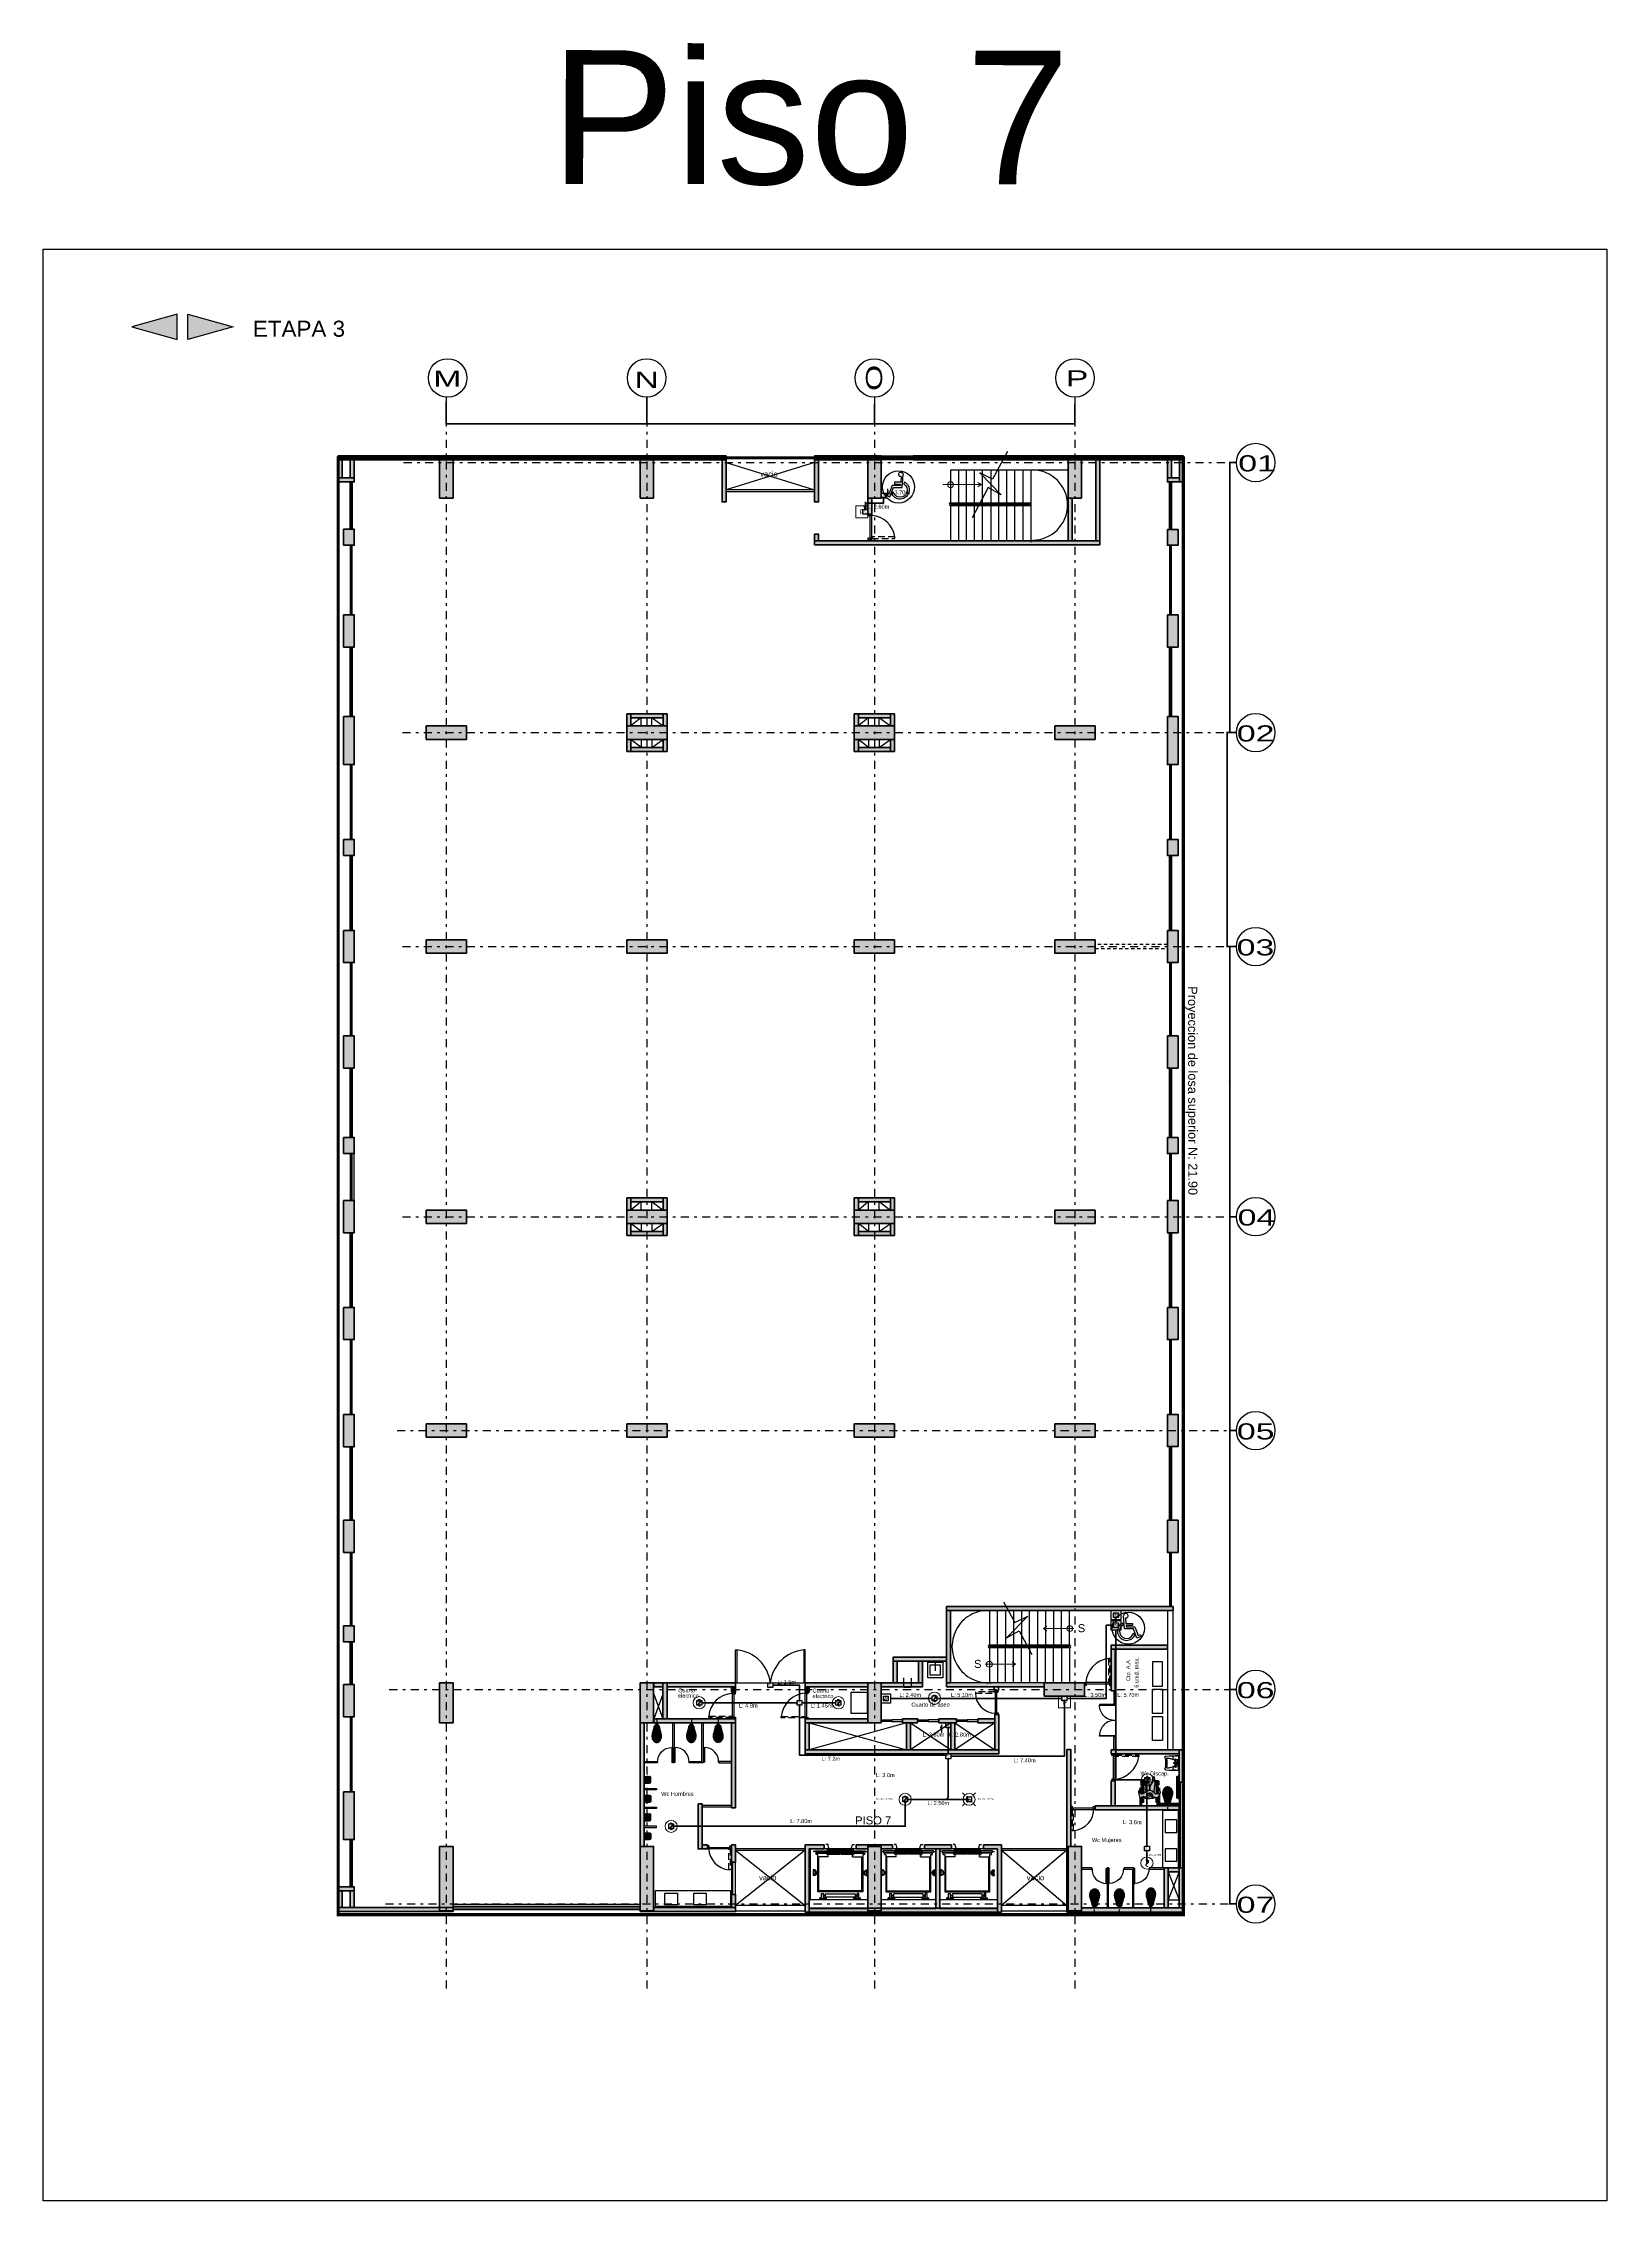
# Model space of a CAD drawing. Header units: millimetres. Extents: x 3781 to 4924, y 1639 to 1721.
# Drawn here: x 4539.7 to 4598.2, y 1639.4 to 1720.1 of the extents above; entities that cross this region are included whole.
import ezdxf
from ezdxf.enums import TextEntityAlignment as Align

# ---------------------------------------------------------------- set-up
doc = ezdxf.new("R2010")
doc.units = ezdxf.units.MM
for name, pattern in [('CENTER', [0.7, 0.3, -0.2, 0, -0.2]), ('DASHED2', [9.525, 6.35, -3.175]), ('HIDDEN', [0.375, 0.25, -0.125]), ('HIDDEN2', [0.1875, 0.125, -0.0625])]:
    doc.linetypes.add(name, pattern=pattern)
doc.layers.get('Defpoints').update_dxf_attribs({"color": 255})
for name, color, linetype in [('0-amob', 1, 'Continuous'), ('1amobla', 2, 'Continuous'), ('_ACHU3', 253, 'Continuous'), ('_ACHU5', 255, 'Continuous'), ('A-HATCH CONCRETO', 8, 'Continuous'), ('A_ACHU5', 255, 'Continuous'), ('A_METAL  PROY', 177, 'Continuous'), ('A_MUEBLES FIJOS', 252, 'Continuous'), ('AMOBLAMIENTO', 1, 'Continuous'), ('AREA LOCALES', 161, 'Continuous'), ('AREA PARQUEO', 51, 'Continuous'), ('AS_GL DETECCION_MEZANINE', 7, 'Continuous'), ('AS_GL DETECCION_PISO 1', 7, 'Continuous'), ('AS_GL DETECCION_PISO 2', 7, 'Continuous'), ('AS_GL DETECCION_PISO 6', 7, 'Continuous'), ('ASCENSOR', 1, 'Continuous'), ('EJE-ESTRUCTURA', 1, 'CENTER'), ('F-2', 2, 'Continuous'), ('GG_LAZO CONTROL DRIVERS', 82, 'Continuous'), ('H-muro', 251, 'Continuous'), ('HACHTCOLUMNA', 250, 'Continuous'), ('JCA_COTAS', 1, 'Continuous'), ('JCA_HATCH 254', 252, 'Continuous'), ('JCA_PLANO 1', 1, 'Continuous'), ('JCA_PROYECCIONES', 1, 'HIDDEN2'), ('JCA_TEXTO1', 2, 'Continuous'), ('JCA_TEXTO2', 3, 'Continuous'), ('LINEA-1', 1, 'Continuous'), ('MARCO', 4, 'Continuous'), ('MUEBLE', 1, 'Continuous'), ('PLO_CORONA', 1, 'Continuous'), ('PROYECCION', 1, 'DASHED2'), ('Subdivision', 1, 'Continuous'), ('TEXTO 3', 3, 'Continuous'), ('Textos-espacios', 3, 'Continuous')]:
    doc.layers.add(name, color=color, linetype=linetype)
doc.layers.add('DIM-25', color=1, linetype='Continuous', plot=False)
for name, color, linetype, lineweight in [('Estructura', 6, 'Continuous', 40), ('Muro', 4, 'Continuous', 40), ('TEXTOS', 7, 'Continuous', 20), ('Vidrio', 2, 'Continuous', 30)]:
    doc.layers.add(name, color=color, linetype=linetype, lineweight=lineweight)
doc.styles.add('Arial_400', font='arial.ttf')
doc.styles.add('ROMAN', font='ROMANS', dxfattribs={"width": 1.2})
doc.styles.add('ROMANS', font='arial.ttf', dxfattribs={"width": 0.7})
doc.styles.get("Standard").update_dxf_attribs({"font": 'arial.ttf'})
doc.styles.add('style2', font='arial.ttf', dxfattribs={"width": 1.5})
doc.dimstyles.new('1-10', dxfattribs={"dimscale": 10, "dimtxt": 0.0037, "dimasz": 0.001, "dimexe": 0.0018, "dimexo": 0.0018, "dimgap": 0.0005, "dimtad": 1, "dimzin": 4, "dimdsep": 46, "dimtxsty": 'ROMANS', "dimblk": 'ARCHTICK', "dimcen": 0.003, "dimdle": 0.0015, "dimclrd": 1, "dimclre": 1, "dimclrt": 4, "dimadec": 0, "dimazin": 0, "dimtfac": 1, "dimtix": 1, "dimtmove": 2, "dimatfit": 3, "dimldrblk": 'flecha', "dimfxl": 1, "dimtolj": 1, "dimtzin": 4, "dimarcsym": 0})

# ---------------------------------------------------------------- blocks, each defined once
blk = doc.blocks.new('_ArchTick')
at = {"color": 0, "linetype": 'ByBlock', "const_width": 0.15}
blk.add_lwpolyline([(-0.5, -0.5), (0.5, 0.5)], dxfattribs=at)
blk = doc.blocks.new('*D50')
at = {"layer": 'Defpoints', "color": 0, "transparency": 16777216}
for p in [(1123.3, -5955.354), (1131.8, -5955.579), (1131.8, -5956.351)]:
    blk.add_point(p, dxfattribs=at)
at = {"layer": 'JCA_COTAS', "color": 1, "lineweight": -2, "transparency": 16777216}
for p, q in [((1123.3, -5955.372), (1123.3, -5956.369)), ((1131.8, -5955.597), (1131.8, -5956.369)), ((1123.285, -5956.351), (1131.815, -5956.351))]:
    blk.add_line(p, q, dxfattribs=at)
at = {"layer": 'JCA_COTAS', "color": 1, "lineweight": -2, "transparency": 16777216, "xscale": 0.01, "yscale": 0.01, "zscale": 0.01, "rotation": 180}
blk.add_blockref('_ArchTick', (1123.3, -5956.351), dxfattribs=at)
at = {"layer": 'JCA_COTAS', "color": 1, "lineweight": -2, "transparency": 16777216, "xscale": 0.01, "yscale": 0.01, "zscale": 0.01}
blk.add_blockref('_ArchTick', (1131.8, -5956.351), dxfattribs=at)
at = {"layer": 'JCA_COTAS', "color": 4, "transparency": 16777216, "insert": (1127.55, -5956.327), "char_height": 0.037, "attachment_point": 5, "style": 'ROMANS'}
blk.add_mtext('\\A1;8.50', dxfattribs=at)
blk = doc.blocks.new('flecha')
at = {"layer": '_ACHU3', "linetype": 'Continuous', "lineweight": 0}
h = blk.add_hatch(color=255, dxfattribs=at)
h.dxf.hatch_style = 1
h.paths.add_polyline_path([(0, 0), (2.4, 0.4), (2.4, 0), (4, 0), (4, 0), (2.4, 0), (2.4, -0.4)])
at = {"layer": '_ACHU3', "linetype": 'Continuous', "lineweight": 0, "flags": 128}
blk.add_lwpolyline([(0, 0), (2.4, 0.4), (2.4, 0), (2.4, 0), (4, 0), (4, 0), (2.4, 0), (2.4, -0.4), (0, 0)], dxfattribs=at)
blk = doc.blocks.new('*D51')
at = {"layer": 'Defpoints', "color": 0, "transparency": 16777216}
for p in [(1131.8, -5955.579), (1139.298, -5955.579), (1139.298, -5956.351)]:
    blk.add_point(p, dxfattribs=at)
at = {"layer": 'JCA_COTAS', "color": 1, "lineweight": -2, "transparency": 16777216}
for p, q in [((1131.8, -5955.597), (1131.8, -5956.369)), ((1139.298, -5955.597), (1139.298, -5956.369)), ((1131.785, -5956.351), (1139.313, -5956.351))]:
    blk.add_line(p, q, dxfattribs=at)
at = {"layer": 'JCA_COTAS', "color": 1, "lineweight": -2, "transparency": 16777216, "xscale": 0.01, "yscale": 0.01, "zscale": 0.01, "rotation": 180}
blk.add_blockref('_ArchTick', (1131.8, -5956.351), dxfattribs=at)
at = {"layer": 'JCA_COTAS', "color": 1, "lineweight": -2, "transparency": 16777216, "xscale": 0.01, "yscale": 0.01, "zscale": 0.01}
blk.add_blockref('_ArchTick', (1139.298, -5956.351), dxfattribs=at)
at = {"layer": 'JCA_COTAS', "color": 4, "transparency": 16777216, "insert": (1135.549, -5956.327), "char_height": 0.037, "attachment_point": 5, "style": 'ROMANS'}
blk.add_mtext('\\A1;7.50', dxfattribs=at)
blk = doc.blocks.new('*D52')
at = {"layer": 'Defpoints', "color": 0, "transparency": 16777216}
for p in [(1115.8, -5955.504), (1123.3, -5955.354), (1115.8, -5956.351)]:
    blk.add_point(p, dxfattribs=at)
at = {"layer": 'JCA_COTAS', "color": 1, "lineweight": -2, "transparency": 16777216}
for p, q in [((1115.8, -5955.522), (1115.8, -5956.369)), ((1123.3, -5955.372), (1123.3, -5956.369)), ((1123.315, -5956.351), (1115.785, -5956.351))]:
    blk.add_line(p, q, dxfattribs=at)
at = {"layer": 'JCA_COTAS', "color": 1, "lineweight": -2, "transparency": 16777216, "xscale": 0.01, "yscale": 0.01, "zscale": 0.01, "rotation": 180}
blk.add_blockref('_ArchTick', (1115.8, -5956.351), dxfattribs=at)
at = {"layer": 'JCA_COTAS', "color": 1, "lineweight": -2, "transparency": 16777216, "xscale": 0.01, "yscale": 0.01, "zscale": 0.01}
blk.add_blockref('_ArchTick', (1123.3, -5956.351), dxfattribs=at)
at = {"layer": 'JCA_COTAS', "color": 4, "transparency": 16777216, "insert": (1119.55, -5956.327), "char_height": 0.037, "attachment_point": 5, "style": 'ROMANS'}
blk.add_mtext('\\A1;7.50', dxfattribs=at)
blk = doc.blocks.new('*D53')
at = {"layer": 'Defpoints', "color": 0, "transparency": 16777216}
for p in [(1145.333, -5975.899), (1145.083, -5985.999), (1145.333, -5985.999)]:
    blk.add_point(p, dxfattribs=at)
at = {"layer": 'JCA_COTAS', "color": 1, "lineweight": -2, "transparency": 16777216}
for p, q in [((1145.315, -5975.899), (1145.065, -5975.899)), ((1145.083, -5975.884), (1145.083, -5986.014)), ((1145.315, -5985.999), (1145.065, -5985.999))]:
    blk.add_line(p, q, dxfattribs=at)
at = {"layer": 'JCA_COTAS', "color": 1, "lineweight": -2, "transparency": 16777216, "xscale": 0.01, "yscale": 0.01, "zscale": 0.01}
for p, rotation in [((1145.083, -5975.899), 90), ((1145.083, -5985.999), 270)]:
    blk.add_blockref('_ArchTick', p, dxfattribs=dict(at, rotation=rotation))
at = {"layer": 'JCA_COTAS', "color": 4, "transparency": 16777216, "insert": (1145.059, -5980.949), "char_height": 0.037, "attachment_point": 5, "rotation": 90, "style": 'ROMANS'}
blk.add_mtext('\\A1;10.10', dxfattribs=at)
blk = doc.blocks.new('*D54')
at = {"layer": 'Defpoints', "color": 0, "transparency": 16777216}
for p in [(1145.333, -5985.999), (1145.083, -5993.999), (1145.333, -5993.999)]:
    blk.add_point(p, dxfattribs=at)
at = {"layer": 'JCA_COTAS', "color": 1, "lineweight": -2, "transparency": 16777216}
for p, q in [((1145.315, -5985.999), (1145.065, -5985.999)), ((1145.083, -5985.984), (1145.083, -5994.014)), ((1145.315, -5993.999), (1145.065, -5993.999))]:
    blk.add_line(p, q, dxfattribs=at)
at = {"layer": 'JCA_COTAS', "color": 1, "lineweight": -2, "transparency": 16777216, "xscale": 0.01, "yscale": 0.01, "zscale": 0.01}
for p, rotation in [((1145.083, -5985.999), 90), ((1145.083, -5993.999), 270)]:
    blk.add_blockref('_ArchTick', p, dxfattribs=dict(at, rotation=rotation))
at = {"layer": 'JCA_COTAS', "color": 4, "transparency": 16777216, "insert": (1145.059, -5989.999), "char_height": 0.037, "attachment_point": 5, "rotation": 90, "style": 'ROMANS'}
blk.add_mtext('\\A1;8.00', dxfattribs=at)
blk = doc.blocks.new('*D55')
at = {"layer": 'Defpoints', "color": 0, "transparency": 16777216}
for p in [(1145.333, -5993.999), (1145.083, -6003.674), (1145.333, -6003.674)]:
    blk.add_point(p, dxfattribs=at)
at = {"layer": 'JCA_COTAS', "color": 1, "lineweight": -2, "transparency": 16777216}
for p, q in [((1145.315, -5993.999), (1145.065, -5993.999)), ((1145.083, -5993.984), (1145.083, -6003.689)), ((1145.315, -6003.674), (1145.065, -6003.674))]:
    blk.add_line(p, q, dxfattribs=at)
at = {"layer": 'JCA_COTAS', "color": 1, "lineweight": -2, "transparency": 16777216, "xscale": 0.01, "yscale": 0.01, "zscale": 0.01}
for p, rotation in [((1145.083, -5993.999), 90), ((1145.083, -6003.674), 270)]:
    blk.add_blockref('_ArchTick', p, dxfattribs=dict(at, rotation=rotation))
at = {"layer": 'JCA_COTAS', "color": 4, "transparency": 16777216, "insert": (1145.059, -5998.836), "char_height": 0.037, "attachment_point": 5, "rotation": 90, "style": 'ROMANS'}
blk.add_mtext('\\A1;9.68', dxfattribs=at)
blk = doc.blocks.new('*D56')
at = {"layer": 'Defpoints', "color": 0, "transparency": 16777216}
for p in [(1145.333, -6003.674), (1145.083, -6011.699), (1145.333, -6011.699)]:
    blk.add_point(p, dxfattribs=at)
at = {"layer": 'JCA_COTAS', "color": 1, "lineweight": -2, "transparency": 16777216}
for p, q in [((1145.315, -6003.674), (1145.065, -6003.674)), ((1145.083, -6003.659), (1145.083, -6011.714)), ((1145.315, -6011.699), (1145.065, -6011.699))]:
    blk.add_line(p, q, dxfattribs=at)
at = {"layer": 'JCA_COTAS', "color": 1, "lineweight": -2, "transparency": 16777216, "xscale": 0.01, "yscale": 0.01, "zscale": 0.01}
for p, rotation in [((1145.083, -6003.674), 90), ((1145.083, -6011.699), 270)]:
    blk.add_blockref('_ArchTick', p, dxfattribs=dict(at, rotation=rotation))
at = {"layer": 'JCA_COTAS', "color": 4, "transparency": 16777216, "insert": (1145.059, -6007.686), "char_height": 0.037, "attachment_point": 5, "rotation": 90, "style": 'ROMANS'}
blk.add_mtext('\\A1;8.02', dxfattribs=at)
blk = doc.blocks.new('*D57')
at = {"layer": 'Defpoints', "color": 0, "transparency": 16777216}
for p in [(1145.333, -5957.799), (1145.083, -5967.899), (1145.333, -5967.899)]:
    blk.add_point(p, dxfattribs=at)
at = {"layer": 'JCA_COTAS', "color": 1, "lineweight": -2, "transparency": 16777216}
for p, q in [((1145.315, -5957.799), (1145.065, -5957.799)), ((1145.083, -5957.784), (1145.083, -5967.914)), ((1145.315, -5967.899), (1145.065, -5967.899))]:
    blk.add_line(p, q, dxfattribs=at)
at = {"layer": 'JCA_COTAS', "color": 1, "lineweight": -2, "transparency": 16777216, "xscale": 0.01, "yscale": 0.01, "zscale": 0.01}
for p, rotation in [((1145.083, -5957.799), 90), ((1145.083, -5967.899), 270)]:
    blk.add_blockref('_ArchTick', p, dxfattribs=dict(at, rotation=rotation))
at = {"layer": 'JCA_COTAS', "color": 4, "transparency": 16777216, "insert": (1145.059, -5962.849), "char_height": 0.037, "attachment_point": 5, "rotation": 90, "style": 'ROMANS'}
blk.add_mtext('\\A1;10.10', dxfattribs=at)
blk = doc.blocks.new('*D58')
at = {"layer": 'Defpoints', "color": 0, "transparency": 16777216}
for p in [(1145.233, -5967.899), (1144.984, -5975.899), (1145.333, -5975.899)]:
    blk.add_point(p, dxfattribs=at)
at = {"layer": 'JCA_COTAS', "color": 1, "lineweight": -2, "transparency": 16777216}
for p, q in [((1145.215, -5967.899), (1144.966, -5967.899)), ((1144.984, -5967.884), (1144.984, -5975.914)), ((1145.315, -5975.899), (1144.966, -5975.899))]:
    blk.add_line(p, q, dxfattribs=at)
at = {"layer": 'JCA_COTAS', "color": 1, "lineweight": -2, "transparency": 16777216, "xscale": 0.01, "yscale": 0.01, "zscale": 0.01}
for p, rotation in [((1144.984, -5967.899), 90), ((1144.984, -5975.899), 270)]:
    blk.add_blockref('_ArchTick', p, dxfattribs=dict(at, rotation=rotation))
at = {"layer": 'JCA_COTAS', "color": 4, "transparency": 16777216, "insert": (1144.96, -5971.899), "char_height": 0.037, "attachment_point": 5, "rotation": 90, "style": 'ROMANS'}
blk.add_mtext('\\A1;8.00', dxfattribs=at)
blk = doc.blocks.new('discap')
at = {"layer": 'TEXTO 3', "color": 0, "linetype": 'Continuous'}
for p, q in [((-179169, -277469), (-179154, -277610)), ((-178353, -278322), (-178426, -278155))]:
    blk.add_line(p, q, dxfattribs=at)
blk.add_lwpolyline([(-178974, -277120), (-178946, -277498), (-178511, -277498), (-178511, -277624), (-178926, -277624), (-178926, -277730), (-178352, -277730), (-178127, -278321), (-177953, -278254), (-177909, -278371), (-178198, -278488), (-178440, -277852), (-179047, -277852), (-179102, -276980)], dxfattribs=at)
for centre, radius, start, end in [((-178897, -278025), 619, 116.09541, 331.34503), ((-178897, -278025), 488, 121.7945, 344.57102), ((-178951, -276970), 152, 261.2603, 183.66969)]:
    blk.add_arc(centre, radius, start, end, dxfattribs=at)
blk = doc.blocks.new('MARCOE-102')
for p, q in [((0, 0), (0, -2.5)), ((0, 0), (1.75, 0)), ((1.75, 0), (1.75, -0.45)), ((0, -2.5), (1.75, -2.5)), ((0.175, -0.175), (1.575, -0.175)), ((0.175, -0.175), (0.175, -2.325)), ((0.175, -2.325), (1.575, -2.325)), ((1.375, -0.45), (1.375, -0.275)), ((1.375, -0.275), (1.575, -0.275)), ((1.75, -0.45), (1.375, -0.45)), ((1.375, -2.05), (1.375, -2.225)), ((1.75, -2.05), (1.375, -2.05)), ((1.375, -2.225), (1.575, -2.225)), ((1.575, -0.275), (1.575, -0.175)), ((1.575, -2.325), (1.575, -2.225)), ((1.75, -2.5), (1.75, -2.05))]:
    blk.add_line(p, q)
at = {"layer": 'MARCO'}
blk.add_lwpolyline([(0, 0), (0, -2.5), (1.75, -2.5), (1.75, -2.05), (1.375, -2.05), (1.375, -2.225), (1.575, -2.225), (1.575, -2.325), (0.175, -2.325), (0.175, -0.175), (1.575, -0.175), (1.575, -0.275), (1.375, -0.275), (1.375, -0.45), (1.75, -0.45), (1.75, 0), (0, 0)], dxfattribs=at)
blk = doc.blocks.new('ASCENSOR')
at = {"layer": '0-amob'}
for p, q in [((-1.747, -0.512), (-1.859, -0.533)), ((-1.859, -0.533), (-1.859, -0.609)), ((-1.69, -0.498), (-1.747, -0.498)), ((-1.747, -0.498), (-1.747, -0.512)), ((-1.69, -0.564), (-1.69, -0.498)), ((-1.68, -0.564), (-1.69, -0.564))]:
    blk.add_line(p, q, dxfattribs=at)
blk.add_lwpolyline([(-1.68, -0.564), (-1.68, 0.413), (-1.69, 0.413), (-1.69, 0.347), (-1.747, 0.347), (-1.747, 0.361), (-1.859, 0.382), (-1.859, 0.458)], dxfattribs=at)
at = {"layer": 'ASCENSOR'}
for p, q in [((-1.63, -1.015), (-1.63, 0.869)), ((-1.575, 0.869), (-1.63, 0.869)), ((-1.605, 0.869), (-1.605, 0.932)), ((-1.575, 0.869), (-1.575, -1.015)), ((-1.485, 0.826), (-1.545, 0.826)), ((-1.545, 0.826), (-1.485, 0.826)), ((-1.545, -0.971), (-1.545, 0.826)), ((-1.485, 0.826), (-1.485, 0.766)), ((-0.91, 0.876), (-0.91, 0.932)), ((-0.7, 0.921), (-0.91, 0.921)), ((-0.91, 0.876), (-0.88, 0.876)), ((-0.88, 0.922), (-0.88, 0.95)), ((-0.73, 0.902), (-0.88, 0.902)), ((-0.88, 0.83), (-0.88, 0.902)), ((-0.73, 0.836), (-0.88, 0.836)), ((-0.88, 0.836), (-0.73, 0.836)), ((-0.85, 0.83), (-0.88, 0.83)), ((-0.85, 0.83), (-0.88, 0.83)), ((-0.85, 0.83), (-0.805, 0.83)), ((-0.85, 0.83), (-0.805, 0.83)), ((-0.85, 0.83), (-0.805, 0.83)), ((-0.85, 0.83), (-0.805, 0.83)), ((-0.85, 0.823), (-0.85, 0.83)), ((-0.85, 0.823), (-0.85, 0.83)), ((-0.809, 0.823), (-0.85, 0.823)), ((-0.809, 0.823), (-0.85, 0.823)), ((-0.809, 0.785), (-0.809, 0.823)), ((-0.76, 0.83), (-0.805, 0.83)), ((-0.76, 0.83), (-0.805, 0.83)), ((-0.76, 0.83), (-0.805, 0.83)), ((-0.76, 0.83), (-0.805, 0.83)), ((-0.802, 0.823), (-0.76, 0.823)), ((-0.802, 0.823), (-0.76, 0.823)), ((-0.802, 0.785), (-0.802, 0.823)), ((-0.76, 0.823), (-0.76, 0.83)), ((-0.76, 0.823), (-0.76, 0.83)), ((-0.76, 0.83), (-0.73, 0.83)), ((-0.76, 0.83), (-0.73, 0.83)), ((-0.73, 0.922), (-0.73, 0.95)), ((-0.73, 0.836), (-0.73, 0.902)), ((-0.73, 0.876), (-0.7, 0.876)), ((-0.73, 0.83), (-0.73, 0.836)), ((-0.7, 0.876), (-0.7, 0.932)), ((-1.68, 0.434), (-1.671, 0.434)), ((-1.68, 0.434), (-1.671, 0.434)), ((-1.68, 0.399), (-1.68, 0.434)), ((-1.68, 0.399), (-1.68, 0.434)), ((-1.63, 0.399), (-1.68, 0.399)), ((-1.63, 0.399), (-1.68, 0.399)), ((-1.676, 0.43), (-1.674, 0.43)), ((-1.674, 0.43), (-1.676, 0.43)), ((-1.676, 0.402), (-1.676, 0.43)), ((-1.676, 0.43), (-1.676, 0.402)), ((-1.633, 0.402), (-1.676, 0.402)), ((-1.676, 0.402), (-1.633, 0.402)), ((-1.674, 0.426), (-1.674, 0.43)), ((-1.674, 0.426), (-1.674, 0.43)), ((-1.671, 0.426), (-1.674, 0.426)), ((-1.671, 0.426), (-1.674, 0.426)), ((-1.671, 0.434), (-1.671, 0.426)), ((-1.671, 0.434), (-1.671, 0.426)), ((-1.639, 0.434), (-1.639, 0.426)), ((-1.63, 0.434), (-1.639, 0.434)), ((-1.639, 0.434), (-1.63, 0.434)), ((-1.639, 0.426), (-1.639, 0.434)), ((-1.639, 0.426), (-1.635, 0.426)), ((-1.635, 0.426), (-1.639, 0.426)), ((-1.635, 0.43), (-1.633, 0.43)), ((-1.635, 0.426), (-1.635, 0.43)), ((-1.635, 0.43), (-1.635, 0.426)), ((-1.633, 0.43), (-1.635, 0.43)), ((-1.633, 0.402), (-1.633, 0.43)), ((-1.633, 0.402), (-1.633, 0.43)), ((-1.63, 0.399), (-1.63, 0.434)), ((-1.63, 0.434), (-1.63, 0.399)), ((-1.587, 0.433), (-1.618, 0.433)), ((-1.618, 0.433), (-1.618, -0.056)), ((-1.587, -0.056), (-1.587, 0.433)), ((-1.503, 0.434), (-1.534, 0.434)), ((-1.534, -0.056), (-1.534, 0.434)), ((-1.503, -0.056), (-1.503, 0.434)), ((-1.485, 0.766), (-0.096, 0.766)), ((-1.485, 0.385), (-1.485, 0.445)), ((-1.405, 0.385), (-1.485, 0.385)), ((-1.405, 0.385), (-1.405, 0.735)), ((-0.126, 0.735), (-1.405, 0.735)), ((-0.816, 0.785), (-0.816, 0.792)), ((-0.816, 0.792), (-0.802, 0.792)), ((-0.809, 0.785), (-0.816, 0.785)), ((-0.802, 0.785), (-0.809, 0.785)), ((-0.795, 0.792), (-0.802, 0.792)), ((-0.802, 0.785), (-0.795, 0.785)), ((-0.795, 0.785), (-0.795, 0.792)), ((-0.126, 0.735), (-0.126, -0.88)), ((-0.096, 0.766), (-0.096, -0.911)), ((-0.036, 0.625), (-0.036, 0.555)), ((0.155, 0.625), (-0.036, 0.625)), ((0.155, 0.561), (-0.036, 0.561)), ((0.155, 0.555), (-0.036, 0.555)), ((-0.021, 0.485), (0.109, 0.485)), ((-0.021, -0.63), (-0.021, 0.485)), ((-0.001, 0.552), (-0.001, 0.555)), ((-0.001, 0.555), (0.041, 0.555)), ((0.038, 0.552), (-0.001, 0.552)), ((0.038, 0.491), (0.038, 0.552)), ((0.041, 0.555), (0.041, 0.491)), ((0.089, 0.555), (0.041, 0.555)), ((0.047, 0.555), (0.047, 0.491)), ((0.05, 0.491), (0.05, 0.552)), ((0.05, 0.552), (0.089, 0.552)), ((0.089, 0.552), (0.089, 0.555)), ((0.089, 0.552), (0.089, 0.555)), ((0.109, 0.485), (0.109, -0.63)), ((0.184, 0.688), (0.128, 0.688)), ((0.128, 0.625), (0.128, 0.688)), ((0.128, 0.438), (0.128, 0.555)), ((0.184, 0.438), (0.128, 0.438)), ((0.147, 0.664), (0.21, 0.664)), ((0.149, 0.463), (0.209, 0.463)), ((0.155, 0.625), (0.155, 0.555)), ((0.173, 0.689), (0.173, 0.438)), ((-1.618, -0.056), (-1.587, -0.056)), ((-1.587, -0.095), (-1.618, -0.095)), ((-1.618, -0.095), (-1.618, -0.583)), ((-1.618, -0.583), (-1.587, -0.583)), ((-1.587, -0.583), (-1.587, -0.095)), ((-1.534, -0.056), (-1.503, -0.056)), ((-1.503, -0.095), (-1.534, -0.095)), ((-1.534, -0.58), (-1.534, -0.095)), ((-1.534, -0.58), (-1.503, -0.58)), ((-1.503, -0.58), (-1.503, -0.095)), ((-1.405, -0.53), (-1.485, -0.53)), ((-1.485, -0.53), (-1.485, -0.59)), ((-1.405, -0.53), (-1.405, -0.88)), ((0.155, -0.7), (-0.036, -0.7)), ((-0.036, -0.77), (-0.036, -0.7)), ((0.155, -0.706), (-0.036, -0.706)), ((0.155, -0.77), (-0.036, -0.77)), ((0.109, -0.63), (-0.021, -0.63)), ((-0.001, -0.697), (-0.001, -0.7)), ((0.038, -0.697), (-0.001, -0.697)), ((-0.001, -0.7), (0.041, -0.7)), ((0.038, -0.636), (0.038, -0.697)), ((0.041, -0.7), (0.041, -0.636)), ((0.047, -0.7), (0.047, -0.636)), ((0.089, -0.7), (0.047, -0.7)), ((0.05, -0.636), (0.05, -0.697)), ((0.05, -0.697), (0.089, -0.697)), ((0.089, -0.697), (0.089, -0.7)), ((0.184, -0.583), (0.128, -0.583)), ((0.128, -0.583), (0.128, -0.7)), ((0.128, -0.77), (0.128, -0.833)), ((0.149, -0.609), (0.209, -0.609)), ((0.155, -0.77), (0.155, -0.7)), ((0.173, -0.834), (0.173, -0.583)), ((-1.575, -1.015), (-1.63, -1.015)), ((-1.605, -1.015), (-1.605, -1.083)), ((-1.485, -0.971), (-1.545, -0.971)), ((-0.096, -0.911), (-1.485, -0.911)), ((-1.485, -0.911), (-1.485, -0.971)), ((-0.126, -0.88), (-1.405, -0.88)), ((-0.91, -1.011), (-0.88, -1.011)), ((-0.91, -1.011), (-0.91, -1.083)), ((-0.7, -1.072), (-0.91, -1.072)), ((-0.85, -0.981), (-0.88, -0.981)), ((-0.85, -0.981), (-0.88, -0.981)), ((-0.88, -0.981), (-0.88, -1.052)), ((-0.73, -0.987), (-0.88, -0.987)), ((-0.88, -0.987), (-0.73, -0.987)), ((-0.73, -1.052), (-0.88, -1.052)), ((-0.88, -1.073), (-0.88, -1.1)), ((-0.808, -0.974), (-0.85, -0.974)), ((-0.808, -0.974), (-0.85, -0.974)), ((-0.85, -0.974), (-0.85, -0.981)), ((-0.85, -0.974), (-0.85, -0.981)), ((-0.85, -0.981), (-0.805, -0.981)), ((-0.85, -0.981), (-0.805, -0.981)), ((-0.85, -0.981), (-0.805, -0.981)), ((-0.85, -0.981), (-0.805, -0.981)), ((-0.808, -0.936), (-0.815, -0.936)), ((-0.815, -0.936), (-0.815, -0.943)), ((-0.815, -0.943), (-0.801, -0.943)), ((-0.808, -0.936), (-0.808, -0.974)), ((-0.801, -0.936), (-0.808, -0.936)), ((-0.76, -0.981), (-0.805, -0.981)), ((-0.76, -0.981), (-0.805, -0.981)), ((-0.76, -0.981), (-0.805, -0.981)), ((-0.76, -0.981), (-0.805, -0.981)), ((-0.801, -0.936), (-0.801, -0.974)), ((-0.801, -0.936), (-0.794, -0.936)), ((-0.794, -0.943), (-0.801, -0.943)), ((-0.801, -0.974), (-0.76, -0.974)), ((-0.801, -0.974), (-0.76, -0.974)), ((-0.794, -0.936), (-0.794, -0.943)), ((-0.76, -0.974), (-0.76, -0.981)), ((-0.76, -0.974), (-0.76, -0.981)), ((-0.76, -0.981), (-0.73, -0.981)), ((-0.76, -0.981), (-0.73, -0.981)), ((-0.73, -0.981), (-0.73, -0.987)), ((-0.73, -0.987), (-0.73, -1.052)), ((-0.73, -1.011), (-0.7, -1.011)), ((-0.73, -1.073), (-0.73, -1.1)), ((-0.7, -1.011), (-0.7, -1.083)), ((0.184, -0.833), (0.128, -0.833)), ((0.147, -0.809), (0.21, -0.809))]:
    blk.add_line(p, q, dxfattribs=at)
for centre, radius, start, end in [((0.044, 0.491), 0.006, 180, 270), ((0.044, 0.491), 0.003, 180, 270), ((0.044, 0.491), 0.006, 270, 0), ((0.044, 0.491), 0.003, 270, 0), ((0.044, -0.636), 0.006, 90, 180), ((0.044, -0.636), 0.003, 90, 180), ((0.044, -0.636), 0.006, 0, 90), ((0.044, -0.636), 0.003, 0, 90)]:
    blk.add_arc(centre, radius, start, end, dxfattribs=at)
for points in [[(-0.795, 0.792), (-0.795, 0.785), (-0.816, 0.785), (-0.816, 0.792)], [(-0.816, 0.785), (-0.816, 0.792), (-0.795, 0.785), (-0.816, 0.785)], [(-0.795, 0.785), (-0.816, 0.785), (-0.795, 0.792), (-0.816, 0.792)], [(-0.794, -0.943), (-0.794, -0.936), (-0.815, -0.936), (-0.815, -0.943)], [(-0.815, -0.936), (-0.815, -0.943), (-0.794, -0.936), (-0.815, -0.936)], [(-0.794, -0.936), (-0.815, -0.936), (-0.794, -0.943), (-0.815, -0.943)]]:
    blk.add_solid(points, dxfattribs=at)
at = {"layer": 'ASCENSOR', "xscale": 0.01999999999998181, "yscale": 0.01999999999998181, "zscale": 0.01999999999998181, "rotation": 270}
blk.add_blockref('MARCOE-102', (-1.63, -0.541), dxfattribs=at)
blk = doc.blocks.new('PUERTA BAÑOS')
at = {"layer": 'AMOBLAMIENTO'}
h = blk.add_hatch(color=255, dxfattribs=at)
edge = h.paths.add_edge_path()
edge.add_line((-0.008, 0.002), (-0.008, -0.628))
edge.add_arc((-0.013, -0.628), 0.005, -90, 0, ccw=False)
edge.add_line((-0.013, -0.633), (-0.033, -0.633))
edge.add_arc((-0.033, -0.628), 0.005, 180, 270, ccw=False)
edge.add_line((-0.038, -0.628), (-0.038, -0.003))
edge.add_arc((-0.032, -0.003), 0.005, 90, 180, ccw=False)
edge.add_line((-0.033, 0.002), (-0.008, 0.002))
for p, q in [((0, 0), (-0.005, 0)), ((0, -0.06), (0, 0)), ((-0.03, -0.005), (-0.03, -0.02)), ((-0.005, 0), (-0.025, 0)), ((-0.025, -0.025), (-0.005, -0.025)), ((-0.005, -0.025), (-0.005, 0)), ((-0.005, 0), (-0.005, -0.06)), ((-0.005, -0.06), (0, -0.06))]:
    blk.add_line(p, q, dxfattribs=at)
blk.add_lwpolyline([(-0.008, 0.002), (-0.008, -0.628, -0.414214), (-0.013, -0.633), (-0.033, -0.633, -0.414214), (-0.038, -0.628), (-0.038, -0.003, -0.414214), (-0.033, 0.002)], format="xyb", close=True, dxfattribs=at)
blk.add_circle((-0.022, -0.013), 0.0025, dxfattribs=at)
at = {"layer": 'AMOBLAMIENTO', "ltscale": 0.1}
blk.add_arc((-0.034, -0.026), 0.607, 177.54831, 270.14368, dxfattribs=at)
at = {"layer": 'AMOBLAMIENTO'}
for centre, start, end in [((-0.025, -0.005), 90, 180), ((-0.025, -0.02), 180, 270)]:
    blk.add_arc(centre, 0.005, start, end, dxfattribs=at)
blk = doc.blocks.new('INODORO')
at = {"layer": 'AMOBLAMIENTO'}
h = blk.add_hatch(color=255, dxfattribs=at)
edge = h.paths.add_edge_path()
edge.add_line((0.167, 0.387), (0.084, 0.101))
edge.add_arc((0.017, 0.12), 0.07, 270, 344.64191, ccw=False)
edge.add_line((0.017, 0.05), (-0.017, 0.05))
edge.add_arc((-0.017, 0.12), 0.07, 195.35809, 270, ccw=False)
edge.add_line((-0.084, 0.101), (-0.167, 0.387))
edge.add_arc((0.145, 0.478), 0.325, 180, 196.18446, ccw=False)
edge.add_arc((0.145, 0.478), 0.325, 162.88237, 180, ccw=False)
edge.add_arc((0.074, 0.5), 0.25, 143.36837, 162.88237, ccw=False)
edge.add_arc((0.029, 0.533), 0.194, 119.12202, 143.36837, ccw=False)
edge.add_arc((0, 0.584), 0.136, 90, 119.12202, ccw=False)
edge.add_arc((0, 0.584), 0.136, 60.87798, 90, ccw=False)
edge.add_arc((-0.029, 0.533), 0.194, 36.63163, 60.87798, ccw=False)
edge.add_arc((-0.074, 0.5), 0.25, 17.11763, 36.63163, ccw=False)
edge.add_arc((-0.145, 0.478), 0.325, 0, 17.11763, ccw=False)
edge.add_arc((-0.145, 0.478), 0.325, 343.81552, 360, ccw=False)
blk.add_hatch(color=255, dxfattribs=at).paths.add_polyline_path([(0.025, 0.05), (-0.025, 0.05), (-0.025, 0), (0.025, 0)])
at = {"layer": 'AMOBLAMIENTO', "extrusion": (-1.55665e-06, -4.47371e-06, 1)}
for p, q in [((0.103, 0.17, 13.502), (-0.103, 0.17, 13.502)), ((-0.024, 0.164, 13.502), (-0.101, 0.164, 13.502)), ((-0.051, 0.24, 13.502), (-0.089, 0.24, 13.502)), ((-0.07, 0.221, 13.502), (-0.07, 0.259, 13.502)), ((0.101, 0.164, 13.502), (0.024, 0.164, 13.502)), ((0.051, 0.24, 13.502), (0.089, 0.24, 13.502)), ((0.07, 0.221, 13.502), (0.07, 0.259, 13.502))]:
    blk.add_line(p, q, dxfattribs=at)
at = {"layer": 'AMOBLAMIENTO', "extrusion": (-1.55665e-06, -4.47371e-06, 1), "elevation": 13.502, "flags": 128}
for points in [[(0.167, 0.387), (0.084, 0.101, -0.016701), (0.083, 0.097, -0.022806), (0.08, 0.091, -0.021821), (0.078, 0.086, -0.034751), (0.072, 0.078, -0.036571), (0.065, 0.07, -0.043988), (0.056, 0.062, -0.052185), (0.043, 0.055, -0.082496), (0.021, 0.05, -0.014668), (0.017, 0.05), (-0.017, 0.05, -0.083909), (-0.04, 0.054, -0.098699), (-0.063, 0.068, -0.082496), (-0.078, 0.086, -0.052185), (-0.083, 0.099, -0.009147), (-0.084, 0.101), (-0.167, 0.387, -0.038438), (-0.177, 0.436, -0.03221), (-0.18, 0.478, -0.004356), (-0.18, 0.484, -0.034754), (-0.176, 0.528, -0.021818), (-0.17, 0.556, -0.013779), (-0.166, 0.573, -0.009024), (-0.163, 0.582, -0.022804), (-0.154, 0.603, -0.021821), (-0.144, 0.623, -0.031515), (-0.127, 0.649, -0.003233), (-0.126, 0.651, -0.036571), (-0.107, 0.672, -0.043988), (-0.081, 0.694, -0.02205), (-0.066, 0.703, -0.030103), (-0.051, 0.71, -0.082496), (-0.008, 0.72, -0.014666), (0, 0.72, -0.083908), (0.045, 0.712, -0.043384), (0.066, 0.703, -0.055079), (0.101, 0.678, -0.050815), (0.127, 0.649, -0.03155), (0.144, 0.623, -0.052186), (0.165, 0.575, -0.001468), (0.166, 0.573, -0.042516), (0.177, 0.52, -0.03221), (0.18, 0.478, -0.004357), (0.18, 0.472, -0.034752), (0.176, 0.427, -0.02182), (0.17, 0.4, -0.009707), (0.167, 0.387)], [(0, 0.67, 0.014666), (-0.005, 0.67, 0.082496), (-0.032, 0.664, 0.044795), (-0.046, 0.657, 0.007375), (-0.05, 0.654, 0.043988), (-0.07, 0.638, 0.036571), (-0.084, 0.621, 0.018877), (-0.091, 0.612, 0.015864), (-0.098, 0.601, 0.021821), (-0.106, 0.584, 0.022804), (-0.114, 0.566, 0.01791), (-0.118, 0.551, 0.004894), (-0.12, 0.545, 0.021818), (-0.125, 0.52, 0.034754), (-0.128, 0.478, 0.004356), (-0.129, 0.472, 0.03221), (-0.126, 0.434, 0.03362), (-0.118, 0.394, 0.010353), (-0.116, 0.385, 0.008488), (-0.113, 0.378)], [(0.113, 0.378, 0.000935), (0.114, 0.379, 0.017908), (0.118, 0.394, 0.004894), (0.12, 0.399, 0.02182), (0.125, 0.425, 0.034752), (0.129, 0.467, 0.004357), (0.129, 0.472, 0.03221), (0.126, 0.511, 0.033619), (0.118, 0.551, 0.010353), (0.116, 0.56, 0.052186), (0.098, 0.601, 0.015899), (0.091, 0.612, 0.066511), (0.065, 0.642, 0.040373), (0.046, 0.657, 0.058094), (0.028, 0.665, 0.083908), (0, 0.67)]]:
    blk.add_lwpolyline(points, format="xyb", dxfattribs=at)
at = {"layer": 'AMOBLAMIENTO', "linetype": 'HIDDEN', "ltscale": 0.25, "extrusion": (-1.55665e-06, -4.47371e-06, 1), "elevation": 13.502}
for points in [[(-0.12, 0.12), (0.12, 0.12)], [(0, -0.15), (0, 0.72)]]:
    blk.add_lwpolyline(points, dxfattribs=at)
at = {"layer": 'AMOBLAMIENTO', "extrusion": (-1.55665e-06, -4.47371e-06, 1), "elevation": 13.502}
blk.add_lwpolyline([(0.025, 0.05), (-0.025, 0.05), (-0.025, 0), (0.025, 0)], close=True, dxfattribs=at)
at = {"layer": 'AMOBLAMIENTO', "extrusion": (-1.55665e-06, -4.47371e-06, 1)}
for major_axis, start_param, end_param in [((0.121, -0.042), 3.962815, 6.131668), ((0.0863, -0.03), 4.528683, 5.5658)]:
    blk.add_ellipse((0, 0.438, 13.502), major_axis=major_axis, ratio=1, start_param=start_param, end_param=end_param, dxfattribs=at)
for centre, major_axis in [((-0.07, 0.24, 13.502), (0.00567, -0.00197)), ((0, 0.12, 13.502), (0.0472, -0.0164)), ((0, 0.12, 13.502), (0.0425, -0.0148)), ((0, 0.12, 13.502), (0.0331, -0.0115)), ((0.07, 0.24, 13.502), (0.00567, -0.00197))]:
    blk.add_ellipse(centre, major_axis=major_axis, ratio=1, dxfattribs=at)
blk = doc.blocks.new('DISCAPACITADO PLANTA')
at = {"layer": 'A_ACHU5'}
h = blk.add_hatch(color=256, dxfattribs=at)
h.paths.add_polyline_path([(0.263, 0.916), (0.292, 0.896), (0.291, 0.925), (0.27, 0.989), (0.252, 1.015), (0.235, 1.019), (0.208, 1.004), (0.189, 0.969), (0.182, 0.914), (0.184, 0.895), (0.124, 0.898), (0.126, 0.853), (0.162, 0.853), (0.164, 0.781), (0.195, 0.776), (0.198, 0.799), (0.208, 0.824), (0.23, 0.866)])
h.paths.add_polyline_path([(0.327, 0.825), (0.299, 0.891), (0.263, 0.916), (0.23, 0.866), (0.208, 0.824), (0.198, 0.799), (0.193, 0.764), (0.199, 0.735), (0.199, 0.735), (0.198, 0.734), (0.188, 0.594), (0.192, 0.547), (0.182, 0.502), (0.17, 0.442), (0.144, 0.423), (0.139, 0.415), (0.111, 0.415), (0.051, 0.392), (0.021, 0.436), (-0.017, 0.423), (-0.032, 0.407), (-0.035, 0.39), (-0.018, 0.293), (-0.004, 0.274), (0.02, 0.264), (0.108, 0.294), (0.109, 0.211), (0.128, 0.211), (0.128, 0.264), (0.201, 0.243), (0.288, 0.228), (0.376, 0.223), (0.499, 0.237), (0.583, 0.267), (0.639, 0.256), (0.687, 0.272), (0.718, 0.338), (0.724, 0.39), (0.716, 0.414), (0.699, 0.429), (0.685, 0.431), (0.65, 0.388), (0.631, 0.399), (0.608, 0.408), (0.581, 0.395), (0.56, 0.419), (0.536, 0.434), (0.531, 0.435), (0.535, 0.481), (0.529, 0.515), (0.547, 0.571), (0.555, 0.719), (0.558, 0.726), (0.561, 0.789), (0.551, 0.875), (0.511, 0.921), (0.487, 0.905), (0.462, 0.865), (0.433, 0.796), (0.407, 0.73), (0.38, 0.639), (0.368, 0.582), (0.359, 0.581), (0.331, 0.793)])
h.paths.add_polyline_path([(0.138, 0.744), (0.127, 0.75), (0.113, 0.75), (0.102, 0.744), (0.104, 0.412), (0.111, 0.415), (0.139, 0.415), (0.139, 0.415)], flags=17)
h.paths.add_polyline_path([(0.717, 0.865), (0.627, 0.864), (0.639, 0.829), (0.716, 0.83)], flags=17)
h.paths.add_polyline_path([(0.708, 0.829), (0.674, 0.829), (0.67, 0.733, 1), (0.703, 0.732)], flags=17)
h.paths.add_polyline_path([(0.639, 0.829), (0.627, 0.864), (0.628, 0.752), (0.629, 0.752), (0.639, 0.747)], flags=17)
h.paths.add_polyline_path([(0.639, 0.747), (0.629, 0.752), (0.614, 0.752), (0.604, 0.746), (0.605, 0.406), (0.608, 0.408), (0.631, 0.399), (0.641, 0.393)], flags=17)
h.paths.add_polyline_path([(0.604, 0.736), (0.56, 0.735), (0.555, 0.719), (0.547, 0.571), (0.529, 0.515), (0.535, 0.481), (0.531, 0.435), (0.536, 0.434), (0.56, 0.419), (0.581, 0.395), (0.605, 0.406)], flags=17)
h.paths.add_polyline_path([(0.407, 0.73), (0.409, 0.735), (0.338, 0.734), (0.359, 0.581), (0.368, 0.582), (0.38, 0.639)], flags=16)
h.paths.add_polyline_path([(0.198, 0.734), (0.199, 0.735), (0.138, 0.736), (0.139, 0.415), (0.144, 0.423), (0.17, 0.442), (0.182, 0.502), (0.192, 0.547), (0.188, 0.594)], flags=16)
h.paths.add_polyline_path([(0.697, 0.647, 1), (0.663, 0.647), (0.664, 0.406), (0.685, 0.431), (0.69, 0.43), (0.685, 0.469), (0.698, 0.508)], flags=17)
h.paths.add_polyline_path([(0.751, 0.517), (0.738, 0.523), (0.723, 0.501), (0.716, 0.509), (0.716, 0.524), (0.698, 0.529), (0.698, 0.508), (0.685, 0.469), (0.69, 0.43), (0.699, 0.429), (0.716, 0.414), (0.724, 0.39), (0.756, 0.43), (0.764, 0.459)])
h.paths.add_polyline_path([(0.728, 0.609), (0.697, 0.609), (0.698, 0.529), (0.716, 0.524), (0.716, 0.509), (0.723, 0.501), (0.729, 0.51)])
h.paths.add_polyline_path([(0.729, 0.397), (0.724, 0.39), (0.718, 0.338), (0.699, 0.297), (0.7, 0.016), (0.731, 0.017)])
h.paths.add_polyline_path([(0.699, 0.297), (0.687, 0.272), (0.664, 0.265), (0.666, -0.02, 1), (0.7, -0.02)])
h.paths.add_polyline_path([(0.637, 0.213), (0.604, 0.213), (0.605, 0.084), (0.638, 0.084)])
h.paths.add_polyline_path([(0.135, 0.211), (0.102, 0.211), (0.103, 0.082), (0.136, 0.082)])
h.paths.add_polyline_path([(0.07, 0.281), (0.035, 0.269), (0.036, -0.019, 1), (0.071, -0.019)])
h.paths.add_polyline_path([(0.035, 0.269), (0.02, 0.264), (-0.001, 0.273), (0, 0.013), (0.036, 0.013)])
h.paths.add_polyline_path([(0.015, 0.481), (0.001, 0.518), (-0.001, 0.541), (-0.015, 0.545), (-0.019, 0.539), (-0.02, 0.529), (-0.046, 0.5), (-0.053, 0.45), (-0.032, 0.407), (-0.017, 0.423), (0.014, 0.434)])
h.paths.add_polyline_path([(0.068, 0.648, 1), (0.034, 0.647), (0.035, 0.416), (0.051, 0.392), (0.069, 0.399)], flags=17)
h.paths.add_polyline_path([(0.627, 0.783), (0.56, 0.784), (0.558, 0.726), (0.56, 0.735), (0.604, 0.736), (0.604, 0.746), (0.614, 0.752), (0.628, 0.752)], flags=17)
h.paths.add_polyline_path([(0.564, 0.956), (0.545, 1.023), (0.529, 1.038), (0.516, 1.038), (0.495, 1.022), (0.478, 1), (0.458, 0.933), (0.46, 0.891), (0.455, 0.848), (0.462, 0.865), (0.487, 0.905), (0.511, 0.921), (0.551, 0.875), (0.554, 0.889), (0.559, 0.898)])
h.paths.add_polyline_path([(0.114, 0.862), (0.023, 0.862), (0.024, 0.827), (0.102, 0.827)], flags=17)
for points in [[(0.127, 0.846), (0.126, 0.862), (0.023, 0.862), (0.024, 0.827), (0.102, 0.827), (0.102, 0.744), (0.113, 0.75), (0.127, 0.75), (0.125, 0.771)], [(0.034, 0.607), (-0.003, 0.607), (-0.002, 0.541), (-0.001, 0.541), (0.001, 0.518), (0.015, 0.481), (0.014, 0.434), (0.021, 0.436), (0.035, 0.416)], [(0.63, 0.258), (0.611, 0.262), (0.611, 0.213), (0.63, 0.213)]]:
    blk.add_hatch(color=256, dxfattribs=at).paths.add_polyline_path(points)
h = blk.add_hatch(color=256, dxfattribs=at)
h.paths.add_polyline_path([(0.674, 0.894), (0.554, 0.889), (0.551, 0.875), (0.561, 0.789), (0.56, 0.784), (0.627, 0.783), (0.627, 0.864), (0.671, 0.864)])
h.paths.add_polyline_path([(0.314, 0.888), (0.293, 0.895), (0.299, 0.891), (0.327, 0.825), (0.325, 0.851)])
h.paths.add_polyline_path([(0.162, 0.853), (0.126, 0.853), (0.127, 0.846), (0.125, 0.771), (0.142, 0.763), (0.156, 0.765), (0.164, 0.781)])
h.paths.add_polyline_path([(0.065, 0.827), (0.032, 0.827), (0.032, 0.728, 1), (0.066, 0.728)])
h.paths.add_polyline_path([(0.032, 0.866), (0.032, 0.862), (0.065, 0.862), (0.065, 0.866, 1)])
h = blk.add_hatch(color=256, dxfattribs=at)
edge = h.paths.add_edge_path()
edge.add_line((0.676, 0.871), (0.675, 0.864))
edge.add_line((0.675, 0.864), (0.709, 0.865))
edge.add_line((0.709, 0.865), (0.709, 0.87))
edge.add_arc((0.692, 0.87), 0.0168, 357.58379, 537.58379)
for points in [[(0.126, 0.862), (0.023, 0.862), (0.024, 0.827), (0.102, 0.827)], [(0.102, 0.827), (0.114, 0.862)], [(0.102, 0.827), (0.104, 0.412)], [(0.127, 0.853), (0.162, 0.853), (0.164, 0.781), (0.156, 0.765), (0.142, 0.763), (0.125, 0.771), (0.127, 0.846), (0.124, 0.898), (0.184, 0.895)], [(0.327, 0.825), (0.299, 0.891), (0.263, 0.916), (0.23, 0.866), (0.208, 0.824), (0.198, 0.799), (0.193, 0.764), (0.199, 0.735), (0.198, 0.734), (0.188, 0.594), (0.192, 0.547), (0.192, 0.547), (0.182, 0.502), (0.17, 0.442)], [(0.292, 0.896), (0.291, 0.925), (0.27, 0.989), (0.252, 1.015), (0.235, 1.019), (0.208, 1.004), (0.189, 0.969), (0.182, 0.914), (0.187, 0.861), (0.195, 0.807)], [(0.293, 0.895), (0.314, 0.888), (0.325, 0.851), (0.331, 0.793), (0.359, 0.581), (0.368, 0.582), (0.38, 0.639), (0.407, 0.73), (0.433, 0.796), (0.433, 0.796), (0.462, 0.865), (0.487, 0.905), (0.511, 0.921), (0.551, 0.875), (0.561, 0.789), (0.558, 0.726)], [(0.674, 0.894), (0.554, 0.889), (0.559, 0.898), (0.564, 0.956), (0.545, 1.023), (0.529, 1.038), (0.516, 1.038), (0.495, 1.022), (0.478, 1), (0.458, 0.933), (0.46, 0.891), (0.46, 0.891), (0.455, 0.848)], [(0.554, 0.889), (0.551, 0.875)], [(0.627, 0.864), (0.717, 0.865)], [(0.641, 0.393), (0.639, 0.829), (0.627, 0.864), (0.628, 0.752)], [(0.639, 0.829), (0.716, 0.83), (0.716, 0.83), (0.717, 0.865)], [(0.669, 0.829), (0.672, 0.786)], [(0.674, 0.894), (0.671, 0.864)], [(-0.02, 0.529), (-0.046, 0.5), (-0.053, 0.45), (-0.032, 0.408), (-0.035, 0.39), (-0.018, 0.293), (-0.004, 0.274), (0.02, 0.264), (0.124, 0.299), (0.134, 0.309), (0.178, 0.289), (0.226, 0.284), (0.27, 0.295)], [(0.014, 0.434), (0.015, 0.481), (0.001, 0.518), (-0.001, 0.541), (-0.015, 0.545), (-0.019, 0.539), (-0.022, 0.505), (-0.035, 0.505)], [(-0.032, 0.407), (-0.017, 0.423), (0.021, 0.436), (0.051, 0.392), (0.051, 0.392), (0.111, 0.415), (0.139, 0.415), (0.139, 0.415), (0.144, 0.423), (0.173, 0.444), (0.202, 0.461), (0.225, 0.468)], [(-0.003, 0.621), (-0.002, 0.541)], [(-0.003, 0.607), (0.034, 0.607)], [(-0.001, 0.273), (0, 0)], [(0, 0.013), (0.036, 0.013)], [(0.139, 0.415), (0.138, 0.744), (0.127, 0.75), (0.113, 0.75), (0.102, 0.744)], [(0.109, 0.211), (0.108, 0.294)], [(0.125, 0.771), (0.127, 0.75)], [(0.128, 0.211), (0.128, 0.291)], [(0.128, 0.264), (0.201, 0.243), (0.288, 0.228), (0.376, 0.223), (0.499, 0.237), (0.583, 0.267)], [(0.138, 0.736), (0.199, 0.735)], [(0.164, 0.781), (0.195, 0.776)], [(0.192, 0.56), (0.209, 0.567), (0.219, 0.564)], [(0.698, 0.529), (0.716, 0.524), (0.716, 0.509), (0.723, 0.501), (0.738, 0.523), (0.751, 0.517), (0.764, 0.459), (0.756, 0.43), (0.724, 0.39), (0.716, 0.414), (0.699, 0.429), (0.685, 0.431), (0.65, 0.388), (0.65, 0.388), (0.631, 0.399), (0.608, 0.408), (0.581, 0.395), (0.56, 0.419), (0.536, 0.434), (0.515, 0.441), (0.515, 0.441), (0.495, 0.479), (0.453, 0.506), (0.383, 0.521), (0.335, 0.521), (0.282, 0.505), (0.214, 0.466)], [(0.315, 0.396), (0.336, 0.423), (0.358, 0.437), (0.38, 0.445), (0.404, 0.443), (0.453, 0.386), (0.474, 0.352), (0.47, 0.29), (0.438, 0.246), (0.386, 0.231), (0.353, 0.23), (0.336, 0.235), (0.314, 0.235), (0.294, 0.256), (0.274, 0.272), (0.276, 0.302), (0.281, 0.346), (0.308, 0.392), (0.322, 0.398), (0.349, 0.401), (0.38, 0.391), (0.419, 0.363), (0.44, 0.376), (0.456, 0.375)], [(0.304, 0.346), (0.278, 0.308)], [(0.298, 0.254), (0.306, 0.271)], [(0.351, 0.579), (0.336, 0.563)], [(0.338, 0.734), (0.408, 0.735)], [(0.343, 0.319), (0.368, 0.33), (0.384, 0.334)], [(0.364, 0.379), (0.396, 0.379)], [(0.412, 0.561), (0.384, 0.573)], [(0.419, 0.362), (0.403, 0.287)], [(0.549, 0.277), (0.508, 0.269), (0.464, 0.282)], [(0.531, 0.435), (0.535, 0.481), (0.535, 0.481), (0.529, 0.515), (0.529, 0.515), (0.547, 0.571), (0.555, 0.719), (0.555, 0.719), (0.56, 0.735), (0.56, 0.735), (0.604, 0.736)], [(0.724, 0.39), (0.718, 0.338), (0.687, 0.272), (0.639, 0.256), (0.539, 0.275)], [(0.627, 0.783), (0.56, 0.784)], [(0.639, 0.747), (0.629, 0.752), (0.614, 0.752), (0.604, 0.746), (0.605, 0.406)], [(0.611, 0.213), (0.611, 0.262)], [(0.63, 0.213), (0.63, 0.258)], [(0.69, 0.43), (0.685, 0.469), (0.698, 0.509)], [(0.697, 0.609), (0.728, 0.609)], [(0.731, 0.017), (0.7, 0.016)], [(0.728, 0.627), (0.729, 0.51)], [(0.729, 0.397), (0.731, 0.007)]]:
    blk.add_lwpolyline(points)
for points in [[(0.127, 0.846), (0.126, 0.862), (0.023, 0.862), (0.024, 0.827), (0.102, 0.827), (0.102, 0.744), (0.113, 0.75), (0.127, 0.75), (0.125, 0.771)], [(0.314, 0.888), (0.293, 0.895), (0.299, 0.891), (0.327, 0.825), (0.325, 0.851)], [(0.135, 0.211), (0.136, 0.082), (0.103, 0.082), (0.103, 0.082), (0.102, 0.211)], [(0.638, 0.084), (0.605, 0.084), (0.605, 0.084), (0.604, 0.213), (0.637, 0.213)]]:
    blk.add_lwpolyline(points, close=True)
for points in [[(0.065, 0.862), (0.065, 0.866), (0.065, 0.866, 1), (0.032, 0.866), (0.032, 0.866), (0.032, 0.862)], [(0.032, 0.827), (0.032, 0.728), (0.032, 0.728, 1), (0.066, 0.728), (0.066, 0.728), (0.065, 0.827)], [(0.708, 0.829), (0.703, 0.732), (0.703, 0.732, -1), (0.67, 0.733), (0.67, 0.733), (0.674, 0.829)], [(0.675, 0.865), (0.676, 0.871), (0.676, 0.871, -1), (0.709, 0.87), (0.709, 0.87), (0.709, 0.865)], [(0.069, 0.399), (0.068, 0.648), (0.068, 0.648, 1), (0.034, 0.647), (0.034, 0.647), (0.035, 0.416)], [(0.035, 0.269), (0.036, -0.019), (0.036, -0.019, 1), (0.071, -0.019), (0.071, -0.019), (0.07, 0.281)], [(0.698, 0.508), (0.697, 0.647), (0.697, 0.647, 1), (0.663, 0.647), (0.663, 0.647), (0.664, 0.406)], [(0.664, 0.265), (0.666, -0.02), (0.666, -0.02, 1), (0.7, -0.02), (0.7, -0.02), (0.699, 0.297)]]:
    blk.add_lwpolyline(points, format="xyb")
blk.add_lwpolyline([(0.676, 0.871), (0.675, 0.864), (0.709, 0.865), (0.709, 0.87, 1)], format="xyb", close=True)
blk = doc.blocks.new('BARANADA SANIT 02')
at = {"layer": 'A_ACHU5'}
h = blk.add_hatch(color=256, dxfattribs=at)
edge = h.paths.add_edge_path()
edge.add_arc((0.772, -0.043), 0.01, 270, 360)
edge.add_line((0.782, -0.043), (0.782, -0.02))
edge.add_line((0.782, -0.02), (0.817, -0.02))
edge.add_line((0.817, -0.02), (0.817, -0.03))
edge.add_line((0.817, -0.03), (0.818, -0.03))
edge.add_line((0.818, -0.03), (0.818, -0.059))
edge.add_arc((0.789, -0.059), 0.029, -90, 0, ccw=False)
edge.add_line((0.789, -0.088), (0.513, -0.088))
edge.add_line((0.513, -0.088), (0.011, -0.088))
edge.add_arc((0.011, -0.059), 0.029, 180, 270, ccw=False)
edge.add_line((-0.018, -0.059), (-0.018, -0.03))
edge.add_line((-0.018, -0.03), (-0.018, -0.02))
edge.add_line((-0.018, -0.02), (0.018, -0.02))
edge.add_line((0.018, -0.02), (0.018, -0.043))
edge.add_arc((0.028, -0.043), 0.01, 180, 270)
edge.add_line((0.028, -0.053), (0.513, -0.053))
edge.add_line((0.513, -0.053), (0.772, -0.053))
edge = h.paths.add_edge_path()
edge.add_arc((0.77, -0.01), 0.01, 90, 270, ccw=False)
edge.add_line((0.77, 0), (0.83, 0))
edge.add_arc((0.83, -0.01), 0.01, -90, 90, ccw=False)
edge.add_line((0.83, -0.02), (0.77, -0.02))
edge = h.paths.add_edge_path()
edge.add_arc((-0.03, -0.01), 0.01, 90, 270, ccw=False)
edge.add_line((-0.03, 0), (0.03, 0))
edge.add_arc((0.03, -0.01), 0.01, -90, 90, ccw=False)
edge.add_line((0.03, -0.02), (-0.03, -0.02))
at = {"layer": 'A_METAL  PROY'}
for points in [[(-0.03, -0.02, -1), (-0.03, 0), (0.03, 0), (0.03, 0, -1), (0.03, -0.02), (0.03, -0.02), (-0.03, -0.02)], [(0.77, -0.02, -1), (0.77, 0), (0.83, 0), (0.83, 0, -1), (0.83, -0.02), (0.83, -0.02), (0.77, -0.02)], [(0.772, -0.053, 0.414214), (0.782, -0.043), (0.782, -0.02), (0.817, -0.02), (0.817, -0.03), (0.818, -0.03), (0.818, -0.059, -0.414214), (0.789, -0.088), (0.513, -0.088), (0.011, -0.088, -0.414214), (-0.018, -0.059), (-0.018, -0.03), (-0.018, -0.02), (0.018, -0.02), (0.018, -0.043, 0.414214), (0.028, -0.053), (0.513, -0.053)]]:
    blk.add_lwpolyline(points, format="xyb", close=True, dxfattribs=at)
blk = doc.blocks.new('BARANDA SANIT MINUS')
at = {"layer": 'A_ACHU5'}
h = blk.add_hatch(color=256, dxfattribs=at)
edge = h.paths.add_edge_path()
edge.add_arc((-0.043, 0.028), 0.01, 180, 270)
edge.add_line((-0.043, 0.018), (-0.02, 0.018))
edge.add_line((-0.02, 0.018), (-0.02, -0.017))
edge.add_line((-0.02, -0.017), (-0.03, -0.017))
edge.add_line((-0.03, -0.017), (-0.03, -0.018))
edge.add_line((-0.03, -0.018), (-0.059, -0.018))
edge.add_arc((-0.059, 0.011), 0.029, 180, 270, ccw=False)
edge.add_line((-0.088, 0.011), (-0.088, 0.292))
edge.add_line((-0.088, 0.292), (-0.088, 0.789))
edge.add_arc((-0.059, 0.789), 0.029, 90, 180, ccw=False)
edge.add_line((-0.059, 0.818), (-0.03, 0.818))
edge.add_line((-0.03, 0.818), (-0.02, 0.818))
edge.add_line((-0.02, 0.818), (-0.02, 0.782))
edge.add_line((-0.02, 0.782), (-0.043, 0.782))
edge.add_arc((-0.043, 0.772), 0.01, 90, 180)
edge.add_line((-0.053, 0.772), (-0.053, 0.292))
edge.add_line((-0.053, 0.292), (-0.053, 0.028))
edge = h.paths.add_edge_path()
edge.add_arc((-0.01, 0.83), 0.01, 0, 180, ccw=False)
edge.add_line((0, 0.83), (0, 0.77))
edge.add_arc((-0.01, 0.77), 0.01, -180, 0, ccw=False)
edge.add_line((-0.02, 0.77), (-0.02, 0.83))
edge = h.paths.add_edge_path()
edge.add_arc((-0.01, 0.03), 0.01, 0, 180, ccw=False)
edge.add_line((0, 0.03), (0, -0.03))
edge.add_arc((-0.01, -0.03), 0.01, -180, 0, ccw=False)
edge.add_line((-0.02, -0.03), (-0.02, 0.03))
at = {"layer": 'A_METAL  PROY'}
for points in [[(-0.053, 0.028, 0.414214), (-0.043, 0.018), (-0.02, 0.018), (-0.02, -0.017), (-0.03, -0.017), (-0.03, -0.018), (-0.059, -0.018, -0.414214), (-0.088, 0.011), (-0.088, 0.292), (-0.088, 0.789, -0.414214), (-0.059, 0.818), (-0.03, 0.818), (-0.02, 0.818), (-0.02, 0.782), (-0.043, 0.782, 0.414214), (-0.053, 0.772), (-0.053, 0.292)], [(-0.02, 0.83, -1), (0, 0.83), (0, 0.77), (0, 0.77, -1), (-0.02, 0.77), (-0.02, 0.77), (-0.02, 0.83)], [(-0.02, 0.03, -1), (0, 0.03), (0, -0.03), (0, -0.03, -1), (-0.02, -0.03), (-0.02, -0.03), (-0.02, 0.03)]]:
    blk.add_lwpolyline(points, format="xyb", close=True, dxfattribs=at)
blk = doc.blocks.new('lav discapacitados')
for p, q in [((0.135, 0.125), (0.135, 0.14)), ((0.503, 0.125), (0.503, 0.14)), ((0.038, -0.307), (0.601, -0.307)), ((0.058, -0.289), (0.319, -0.289)), ((0.183, -0.19), (0.154, -0.19)), ((0.183, -0.19), (0.183, -0.162)), ((0.183, -0.19), (0.183, -0.218)), ((0.183, -0.19), (0.211, -0.19)), ((0.215, -0.251), (0.187, -0.251)), ((0.215, -0.251), (0.215, -0.223)), ((0.215, -0.251), (0.243, -0.251)), ((0.215, -0.251), (0.215, -0.28)), ((0.267, -0.251), (0.239, -0.251)), ((0.267, -0.251), (0.267, -0.223)), ((0.267, -0.251), (0.295, -0.251)), ((0.267, -0.251), (0.267, -0.28)), ((0.319, -0.15), (0.276, -0.15)), ((0.319, -0.251), (0.291, -0.251)), ((0.319, -0.317), (0.319, -0.096)), ((0.319, -0.15), (0.319, -0.122)), ((0.319, -0.15), (0.362, -0.15)), ((0.319, -0.15), (0.319, -0.178)), ((0.319, -0.251), (0.319, -0.223)), ((0.319, -0.251), (0.348, -0.251)), ((0.319, -0.251), (0.319, -0.28)), ((0.58, -0.289), (0.319, -0.289)), ((0.371, -0.251), (0.343, -0.251)), ((0.371, -0.251), (0.371, -0.223)), ((0.371, -0.251), (0.4, -0.251)), ((0.371, -0.251), (0.371, -0.28)), ((0.424, -0.251), (0.395, -0.251)), ((0.424, -0.251), (0.424, -0.223)), ((0.424, -0.251), (0.452, -0.251)), ((0.424, -0.251), (0.424, -0.28)), ((0.456, -0.19), (0.427, -0.19)), ((0.456, -0.19), (0.456, -0.162)), ((0.456, -0.19), (0.484, -0.19)), ((0.456, -0.19), (0.456, -0.218))]:
    blk.add_line(p, q)
blk.add_lwpolyline([(0.135, 0.125, 0.057771), (0.15, -0.005, 0.071436), (0.189, -0.104, 0.106424), (0.255, -0.178, 0.158971), (0.319, -0.199, 0.158971)], format="xyb")
at = {"linetype": 'Continuous'}
for centre in [(0.183, -0.19), (0.215, -0.251), (0.267, -0.251), (0.371, -0.251), (0.424, -0.251), (0.456, -0.19)]:
    blk.add_circle(centre, 0.0174, dxfattribs=at)
for centre, radius in [((0.319, -0.15), 0.0325), ((0.319, -0.15), 0.023), ((0.319, -0.251), 0.0174)]:
    blk.add_circle(centre, radius)
for centre, radius, start, end in [((5.796, -0.307), 5.759, 175.15096, 180), ((0.097, 0.176), 0.0385, 79.48538, 175.15096), ((0.319, 1.375), 1.181, 259.48538, 280.51462), ((0.145, 0.14), 0.0102, 81.99353, 180), ((0.319, 1.375), 1.237, 261.99353, 278.00647), ((-0.066, 0.125), 0.57, 346.77455, 0), ((0.493, 0.14), 0.0102, 0, 98.00647), ((0.542, 0.176), 0.0385, 4.84904, 100.51462), ((-5.158, -0.307), 5.759, 0, 4.84904), ((5.796, -0.307), 5.748, 177.92069, 179.71619), ((0.058, -0.279), 0.0102, 179.71619, 270), ((0.062, -0.099), 0.0102, 88.96035, 177.92069), ((0.058, -0.307), 0.218, 56.42947, 88.96035), ((0.185, -0.117), 0.0102, 236.42947, 31.59131), ((0.319, -0.091), 0.109, 270, 306.13117), ((0.244, 0.012), 0.236, 306.13117, 330.43029), ((0.454, -0.117), 0.0102, 148.40869, 303.57053), ((0.124, 0.08), 0.374, 330.43029, 346.77455), ((0.58, -0.307), 0.218, 91.03965, 123.57053), ((0.576, -0.099), 0.0102, 2.07931, 91.03965), ((0.58, -0.279), 0.0102, 270, 0.28381), ((-5.158, -0.307), 5.748, 0.28381, 2.07931)]:
    blk.add_arc(centre, radius, start, end)
blk = doc.blocks.new('P8P1P161')
at = {"layer": '_ACHU5'}
h = blk.add_hatch(color=256, dxfattribs=at)
h.dxf.hatch_style = 1
h.paths.add_polyline_path([(-0.13, 0), (0.13, 0), (0.13, -0.08), (-0.13, -0.08)])
h.paths.add_polyline_path([(-0.006, -0.064, 1), (0.006, -0.064, 1)], flags=16)
h.paths.add_polyline_path([(-0.13, -0.08), (0.13, -0.08), (0.13, -0.123, 0.414214), (0.1, -0.093), (-0.1, -0.093, 0.414214), (-0.13, -0.123)])
h.paths.add_polyline_path([(-0.1, -0.093), (0.1, -0.093, -0.414214), (0.13, -0.123), (0.13, -0.19, -0.414214), (0.08, -0.24), (-0.08, -0.24, -0.414214), (-0.13, -0.19), (-0.13, -0.123, -0.414214)])
h.paths.add_polyline_path([(-0.1, -0.101, 0.414214), (-0.115, -0.116), (-0.115, -0.183, 0.414214), (-0.08, -0.218), (0.08, -0.218, 0.414214), (0.115, -0.183), (0.115, -0.116, 0.414214), (0.1, -0.101)], flags=16)
h.paths.add_polyline_path([(-0.024, -0.114), (-0.024, -0.13), (-0.016, -0.13), (-0.016, -0.114)], flags=0)
h.paths.add_polyline_path([(-0.004, -0.114), (-0.004, -0.13), (0.004, -0.13), (0.004, -0.114)], flags=0)
h.paths.add_polyline_path([(0.016, -0.114), (0.016, -0.13), (0.024, -0.13), (0.024, -0.114)], flags=0)
h.paths.add_polyline_path([(-0.115, -0.116, -0.414214), (-0.1, -0.101), (0.1, -0.101, -0.414214), (0.115, -0.116), (0.115, -0.183, -0.414214), (0.08, -0.218), (-0.08, -0.218, -0.414214), (-0.115, -0.183)], flags=0)
h = blk.add_hatch(color=256, dxfattribs=at)
h.dxf.hatch_style = 1
h.paths.add_polyline_path([(-0.115, -0.116), (-0.115, -0.183, 0.414214), (-0.08, -0.218), (0.08, -0.218, 0.414214), (0.115, -0.183), (0.115, -0.116, 0.414214), (0.1, -0.101), (-0.1, -0.101, 0.414214)])
h.paths.add_polyline_path([(0.024, -0.13), (0.016, -0.13), (0.016, -0.114), (0.024, -0.114)], flags=16)
h.paths.add_polyline_path([(0.004, -0.13), (-0.004, -0.13), (-0.004, -0.114), (0.004, -0.114)], flags=16)
h.paths.add_polyline_path([(-0.016, -0.13), (-0.024, -0.13), (-0.024, -0.114), (-0.016, -0.114)], flags=16)
for p, q in [((-0.13, 0), (0.13, 0)), ((-0.13, 0), (-0.13, -0.123)), ((0.13, 0), (0.13, -0.123)), ((-0.13, -0.123), (-0.13, -0.19)), ((-0.115, -0.116), (-0.115, -0.183)), ((-0.1, -0.093), (0.1, -0.093)), ((-0.1, -0.101), (0.1, -0.101)), ((-0.08, -0.218), (0.08, -0.218)), ((-0.08, -0.24), (0.08, -0.24)), ((-0.024, -0.13), (-0.024, -0.114)), ((-0.024, -0.114), (-0.016, -0.114)), ((-0.016, -0.13), (-0.024, -0.13)), ((-0.016, -0.114), (-0.016, -0.13)), ((-0.004, -0.114), (0.004, -0.114)), ((-0.004, -0.13), (-0.004, -0.114)), ((0.004, -0.13), (-0.004, -0.13)), ((0.004, -0.114), (0.004, -0.13)), ((0.016, -0.13), (0.016, -0.114)), ((0.016, -0.114), (0.024, -0.114)), ((0.024, -0.13), (0.016, -0.13)), ((0.024, -0.114), (0.024, -0.13)), ((0.115, -0.116), (0.115, -0.183)), ((0.13, -0.123), (0.13, -0.19))]:
    blk.add_line(p, q)
blk.add_circle((0, -0.064), 0.00632)
for centre, radius, start, end in [((-0.1, -0.123), 0.03, 90, 180), ((-0.08, -0.19), 0.05, 180, 270), ((-0.1, -0.116), 0.0149, 90, 180), ((-0.08, -0.183), 0.0349, 180, 270), ((0.08, -0.183), 0.0349, 270, 0), ((0.08, -0.19), 0.05, 270, 0), ((0.1, -0.123), 0.03, 0, 90), ((0.1, -0.116), 0.0149, 0, 90)]:
    blk.add_arc(centre, radius, start, end)
at = {"style": 'ROMAN', "width": 1.2}
for tag, flags, p in [('CODIN', 3, (0.018, -0.647)), ('CODIN0', 1, (-0.032, -0.975))]:
    blk.add_attdef(tag, text='', height=0.21, dxfattribs=dict(at, flags=flags)).set_placement(p, align=Align.MIDDLE)
blk = doc.blocks.new('AS_Strobe-CEILING')
at = {"color": 0, "linetype": 'Continuous', "lineweight": 15}
for p, q in [((-0.105, 0.105), (-0.163, 0.163)), ((0.105, 0.105), (0.163, 0.163)), ((-0.105, -0.105), (-0.163, -0.163)), ((0.105, -0.105), (0.163, -0.163))]:
    blk.add_line(p, q, dxfattribs=at)
blk.add_ellipse((0, 0), major_axis=(0.148, 0), ratio=1, dxfattribs=at)
blk = doc.blocks.new('Horne Strobe Cielo')
at = {"layer": 'AS_GL DETECCION_MEZANINE', "color": 1, "linetype": 'Continuous', "xscale": 1.5, "yscale": 1.5, "zscale": 1.5}
blk.add_blockref('AS_Strobe-CEILING', (-679.742, -2828), dxfattribs=at)
at = {"layer": '1amobla', "color": 7, "linetype": 'Continuous', "ltscale": 0.3, "true_color": 0xffffff, "insert": (-679.843, -2827.878), "char_height": 0.25, "width": 0.07916, "attachment_point": 1}
blk.add_mtext('H', dxfattribs=at)
blk = doc.blocks.new('AS_Initiator2')
at = {"color": 0, "linetype": 'Continuous', "lineweight": 15}
blk.add_circle((0, 0), 0.152, dxfattribs=at)
for points in [[(-0.027, 0.056), (-0.037, 0.065), (-0.027, 0.091), (-0.037, 0.082)], [(0.044, 0.005), (-0.002, -0.043), (-0.027, -0.013), (-0.034, -0.025)], [(-0.027, 0.091), (-0.005, 0.095), (-0.027, 0.056), (0.017, 0.091)], [(-0.027, 0.056), (0.017, 0.091), (-0.016, 0.052), (-0.007, 0.055)], [(0.049, 0.015), (0.044, 0.005), (0.004, 0.022), (-0.027, -0.013)], [(-0.007, 0.055), (0.017, 0.091), (0.007, 0.051), (0.031, 0.081)], [(0.044, 0.068), (0.049, 0.061), (0.014, 0.039), (0.004, 0.022)], [(0.049, 0.061), (0.052, 0.037), (0.004, 0.022), (0.049, 0.015)], [(0.007, 0.051), (0.031, 0.081), (0.014, 0.039), (0.044, 0.068)], [(-0.002, -0.043), (-0.01, -0.05), (-0.034, -0.025), (-0.04, -0.05)], [(-0.01, -0.05), (-0.009, -0.062), (-0.04, -0.05), (-0.037, -0.07)], [(-0.009, -0.062), (0.003, -0.07), (-0.037, -0.07), (-0.015, -0.089)], [(0.003, -0.07), (0.019, -0.076), (-0.015, -0.089), (0.009, -0.098)], [(0.009, -0.098), (0.019, -0.076), (0.031, -0.098), (0.037, -0.087)]]:
    blk.add_solid(points, dxfattribs=at)
blk = doc.blocks.new('AS_Manual Pull Station _Addressable_')
at = {"color": 0, "linetype": 'Continuous', "lineweight": 15}
for p, q in [((-0.155, 0.15), (0.14, 0.15)), ((-0.155, -0.145), (-0.155, 0.15)), ((0.14, 0.15), (0.14, -0.145)), ((0.14, -0.145), (-0.155, -0.145))]:
    blk.add_line(p, q, dxfattribs=at)
at = {"color": 0, "linetype": 'Continuous', "lineweight": 15, "style": 'Arial_400'}
blk.add_text('F', height=0.127, dxfattribs=at).set_placement((0, 0), align=Align.MIDDLE_CENTER)
blk = doc.blocks.new('Caja metalica de 12')
at = {"layer": '1amobla', "linetype": 'Continuous', "ltscale": 0.3}
blk.add_lwpolyline([(-1069.691, -2855.357), (-1069.511, -2855.357), (-1069.511, -2855.537), (-1069.691, -2855.537), (-1069.691, -2855.357)], dxfattribs=at)
at = {"layer": '1amobla', "color": 7, "linetype": 'Continuous', "ltscale": 0.3, "insert": (-1069.679, -2855.397), "char_height": 0.04, "width": 0.07916, "attachment_point": 1}
blk.add_mtext('CM 12X12', dxfattribs=at)
blk = doc.blocks.new('Est etapa 3 torre')
at = {"layer": 'HACHTCOLUMNA'}
h = blk.add_hatch(color=256, dxfattribs=at)
h.paths.add_polyline_path([(1123.55, -5959.124), (1123.05, -5959.124), (1123.05, -5957.624), (1123.55, -5957.624)])
h.paths.add_polyline_path([(1116.05, -5959.124), (1115.55, -5959.124), (1115.55, -5957.624), (1116.05, -5957.624)])
h.paths.add_polyline_path([(1139.548, -5959.124), (1139.048, -5959.124), (1139.048, -5957.624), (1139.548, -5957.624)])
h.paths.add_polyline_path([(1132.05, -5959.124), (1131.55, -5959.124), (1131.55, -5957.624), (1132.05, -5957.624)])
h.paths.add_polyline_path([(1140.048, -5967.649), (1140.048, -5968.149), (1138.548, -5968.149), (1138.548, -5967.649)])
h.paths.add_polyline_path([(1124.05, -5967.649), (1124.05, -5968.149), (1122.55, -5968.149), (1122.55, -5967.649)])
h.paths.add_polyline_path([(1131.05, -5967.649), (1131.05, -5968.149), (1132.55, -5968.149), (1132.55, -5967.649)])
h.paths.add_polyline_path([(1115.05, -5967.649), (1115.05, -5968.149), (1116.55, -5968.149), (1116.55, -5967.649)])
h.paths.add_polyline_path([(1140.048, -5975.649), (1140.048, -5976.149), (1138.548, -5976.149), (1138.548, -5975.649)])
h.paths.add_polyline_path([(1124.05, -5975.649), (1124.05, -5976.149), (1122.55, -5976.149), (1122.55, -5975.649)])
h.paths.add_polyline_path([(1131.05, -5975.649), (1131.05, -5976.149), (1132.55, -5976.149), (1132.55, -5975.649)])
h.paths.add_polyline_path([(1115.05, -5975.649), (1115.05, -5976.149), (1116.55, -5976.149), (1116.55, -5975.649)])
h.paths.add_polyline_path([(1140.048, -5985.749), (1140.048, -5986.249), (1138.548, -5986.249), (1138.548, -5985.749)])
h.paths.add_polyline_path([(1124.05, -5985.749), (1124.05, -5986.249), (1122.55, -5986.249), (1122.55, -5985.749)])
h.paths.add_polyline_path([(1131.05, -5985.749), (1131.05, -5986.249), (1132.55, -5986.249), (1132.55, -5985.749)])
h.paths.add_polyline_path([(1115.05, -5985.749), (1115.05, -5986.249), (1116.55, -5986.249), (1116.55, -5985.749)])
h.paths.add_polyline_path([(1140.048, -5993.749), (1140.048, -5994.249), (1138.548, -5994.249), (1138.548, -5993.749)])
h.paths.add_polyline_path([(1124.05, -5993.749), (1124.05, -5994.249), (1122.55, -5994.249), (1122.55, -5993.749)])
h.paths.add_polyline_path([(1131.05, -5993.749), (1131.05, -5994.249), (1132.55, -5994.249), (1132.55, -5993.749)])
h.paths.add_polyline_path([(1115.05, -5993.749), (1115.05, -5994.249), (1116.55, -5994.249), (1116.55, -5993.749)])
h.paths.add_polyline_path([(1132.05, -6003.426), (1131.55, -6003.426), (1131.55, -6004.922), (1132.05, -6004.922)])
h.paths.add_polyline_path([(1138.153, -6003.424), (1139.653, -6003.424), (1139.653, -6003.924), (1138.153, -6003.924)])
h.paths.add_polyline_path([(1116.05, -6004.924), (1116.05, -6003.424), (1115.55, -6003.424), (1115.55, -6004.924)])
h.paths.add_polyline_path([(1123.55, -6004.924), (1123.55, -6003.424), (1123.05, -6003.424), (1123.05, -6004.924)])
h.paths.add_polyline_path([(1139.048, -6011.949), (1139.048, -6009.549), (1139.548, -6009.549), (1139.548, -6011.949)])
h.paths.add_polyline_path([(1131.55, -6009.549), (1131.55, -6011.949), (1132.05, -6011.949), (1132.05, -6009.549)])
h.paths.add_polyline_path([(1123.05, -6009.549), (1123.05, -6011.949), (1123.55, -6011.949), (1123.55, -6009.549)])
h.paths.add_polyline_path([(1116.05, -6009.549), (1116.05, -6011.949), (1115.55, -6011.949), (1115.55, -6009.549)])
at = {"layer": 'EJE-ESTRUCTURA'}
for p, q in [((1115.8, -5955.354), (1115.8, -6014.914)), ((1123.3, -5955.354), (1123.3, -6014.914)), ((1131.8, -5955.354), (1131.8, -6014.914)), ((1139.298, -5955.354), (1139.298, -6014.914)), ((1139.298, -5955.354), (1139.298, -6014.914)), ((1114.205, -5957.799), (1145.333, -5957.799)), ((1114.163, -5967.899), (1145.333, -5967.899)), ((1114.163, -5975.899), (1145.333, -5975.899)), ((1114.163, -5985.999), (1145.333, -5985.999)), ((1113.963, -5993.999), (1145.333, -5993.999)), ((1113.67, -6003.674), (1145.333, -6003.674)), ((1113.531, -6011.699), (1145.333, -6011.699))]:
    blk.add_line(p, q, dxfattribs=at)
at = {"layer": 'Estructura'}
for points in [[(1116.05, -5959.124), (1115.55, -5959.124), (1115.55, -5957.624), (1116.05, -5957.624)], [(1123.55, -5959.124), (1123.05, -5959.124), (1123.05, -5957.624), (1123.55, -5957.624)], [(1132.05, -5959.124), (1131.55, -5959.124), (1131.55, -5957.624), (1132.05, -5957.624)], [(1139.548, -5959.124), (1139.048, -5959.124), (1139.048, -5957.624), (1139.548, -5957.624)], [(1115.05, -5967.649), (1115.05, -5968.149), (1116.55, -5968.149), (1116.55, -5967.649)], [(1124.05, -5967.649), (1124.05, -5968.149), (1122.55, -5968.149), (1122.55, -5967.649)], [(1131.05, -5967.649), (1131.05, -5968.149), (1132.55, -5968.149), (1132.55, -5967.649)], [(1140.048, -5967.649), (1140.048, -5968.149), (1138.548, -5968.149), (1138.548, -5967.649)], [(1115.05, -5975.649), (1115.05, -5976.149), (1116.55, -5976.149), (1116.55, -5975.649)], [(1124.05, -5975.649), (1124.05, -5976.149), (1122.55, -5976.149), (1122.55, -5975.649)], [(1131.05, -5975.649), (1131.05, -5976.149), (1132.55, -5976.149), (1132.55, -5975.649)], [(1140.048, -5975.649), (1140.048, -5976.149), (1138.548, -5976.149), (1138.548, -5975.649)], [(1115.05, -5985.749), (1115.05, -5986.249), (1116.55, -5986.249), (1116.55, -5985.749)], [(1124.05, -5985.749), (1124.05, -5986.249), (1122.55, -5986.249), (1122.55, -5985.749)], [(1131.05, -5985.749), (1131.05, -5986.249), (1132.55, -5986.249), (1132.55, -5985.749)], [(1140.048, -5985.749), (1140.048, -5986.249), (1138.548, -5986.249), (1138.548, -5985.749)], [(1115.05, -5993.749), (1115.05, -5994.249), (1116.55, -5994.249), (1116.55, -5993.749)], [(1124.05, -5993.749), (1124.05, -5994.249), (1122.55, -5994.249), (1122.55, -5993.749)], [(1131.05, -5993.749), (1131.05, -5994.249), (1132.55, -5994.249), (1132.55, -5993.749)], [(1140.048, -5993.749), (1140.048, -5994.249), (1138.548, -5994.249), (1138.548, -5993.749)], [(1116.05, -6004.924), (1116.05, -6003.424), (1115.55, -6003.424), (1115.55, -6004.924)], [(1123.55, -6004.924), (1123.55, -6003.424), (1123.05, -6003.424), (1123.05, -6004.924)], [(1132.05, -6004.924), (1132.05, -6003.424), (1131.55, -6003.424), (1131.55, -6004.924)], [(1138.153, -6003.424), (1139.653, -6003.424), (1139.653, -6003.924), (1138.153, -6003.924)], [(1116.05, -6009.549), (1116.05, -6011.949), (1115.55, -6011.949), (1115.55, -6009.549)], [(1123.05, -6009.549), (1123.05, -6011.949), (1123.55, -6011.949), (1123.55, -6009.549)], [(1131.55, -6009.549), (1131.55, -6011.949), (1132.05, -6011.949), (1132.05, -6009.549)], [(1139.048, -6011.949), (1139.048, -6009.549), (1139.548, -6009.549), (1139.548, -6011.949)]]:
    blk.add_lwpolyline(points, close=True, dxfattribs=at)
at = {"layer": 'JCA_TEXTO1', "linetype": 'Continuous'}
for centre in [(1115.848, -5954.634), (1123.29, -5954.634), (1131.8, -5954.634), (1139.301, -5954.634), (1146.053, -5957.799), (1146.053, -5967.899), (1146.053, -5975.899), (1146.053, -5985.999), (1146.053, -5993.999), (1146.053, -6003.674), (1146.053, -6011.699)]:
    blk.add_circle(centre, 0.72, dxfattribs=at)
at = {"layer": 'JCA_TEXTO2', "style": 'style2', "width": 1.5}
for s, height, rotation, p in [('M', 0.603, 0.02931, (1115.313, -5954.964)), ('N', 0.603, 0.02931, (1122.832, -5955.005)), ('O', 0.603, 90.02931, (1132.089, -5955.124)), ('P', 0.603, 0.02931, (1138.956, -5954.954)), ('01', 0.6031, 0.02931, (1145.402, -5958.129)), ('02', 0.6031, 0.02931, (1145.349, -5968.229)), ('03', 0.6031, 0.02931, (1145.342, -5976.229)), ('04', 0.6031, 0.02931, (1145.38, -5986.329)), ('05', 0.6031, 0.02931, (1145.352, -5994.329)), ('06', 0.6031, 0.02931, (1145.351, -6004.004)), ('07', 0.6031, 0.02931, (1145.345, -6012.029))]:
    blk.add_text(s, height=height, rotation=rotation, dxfattribs=at).set_placement(p)
at = {"layer": 'JCA_COTAS'}
for base, p1, p2, picture, middle in [((1115.8, -5956.351), (1123.3, -5955.354), (1115.8, -5955.504), '*D52', (1119.55, -5956.327)), ((1131.8, -5956.351), (1123.3, -5955.354), (1131.8, -5955.579), '*D50', (1127.55, -5956.327)), ((1139.298, -5956.351), (1131.8, -5955.579), (1139.298, -5955.579), '*D51', (1135.549, -5956.327))]:
    dim = blk.add_linear_dim(base=base, p1=p1, p2=p2, dimstyle='1-10', dxfattribs=at)
    dim.commit()
    dim.dimension.update_dxf_attribs({"geometry": picture, "text_midpoint": middle})
for base, p1, p2, picture, middle in [((1145.083, -5967.899), (1145.333, -5957.799), (1145.333, -5967.899), '*D57', (1145.059, -5962.849)), ((1144.984, -5975.899), (1145.233, -5967.899), (1145.333, -5975.899), '*D58', (1144.96, -5971.899)), ((1145.083, -5985.999), (1145.333, -5975.899), (1145.333, -5985.999), '*D53', (1145.059, -5980.949)), ((1145.083, -5993.999), (1145.333, -5985.999), (1145.333, -5993.999), '*D54', (1145.059, -5989.999)), ((1145.08334, -6003.67384), (1145.33317, -5993.99883), (1145.33317, -6003.67384), '*D55', (1145.05945, -5998.83634)), ((1145.083339, -6011.698837), (1145.333175, -6003.673839), (1145.333175, -6011.698837), '*D56', (1145.059447, -6007.686338))]:
    dim = blk.add_linear_dim(base=base, p1=p1, p2=p2, angle=90, dimstyle='1-10', dxfattribs=at)
    dim.commit()
    dim.dimension.update_dxf_attribs({"geometry": picture, "text_midpoint": middle})

msp = doc.modelspace()

# ---------------------------------------------------------------- hatches: boundary and pattern name
at = {"layer": 'A-HATCH CONCRETO', "ltscale": 0.03}
h = msp.add_hatch(color=256, dxfattribs=at)
h.dxf.hatch_style = 1
h.paths.add_polyline_path([(4562.563, 1658.778), (4562.563, 1658.628), (4562.911, 1658.628), (4562.911, 1658.778)])
h.paths.add_polyline_path([(4562.911, 1658.778), (4563.061, 1658.778), (4563.061, 1657.427), (4562.911, 1657.427)])
h.paths.add_polyline_path([(4565.622, 1657.277), (4565.622, 1657.427), (4562.563, 1657.427), (4562.563, 1657.277)])
h.paths.add_polyline_path([(4562.213, 1652.653), (4562.213, 1657.278), (4562.063, 1657.278), (4562.063, 1653.018), (4562.063, 1652.653)])
h.paths.add_polyline_path([(4565.622, 1654.102), (4565.472, 1654.102), (4565.472, 1657.277), (4565.622, 1657.277)])
h.paths.add_polyline_path([(4564.222, 1654.252), (4564.222, 1652.563), (4564.572, 1652.563), (4564.572, 1652.713), (4564.373, 1652.713), (4564.372, 1654.252)])
h.paths.add_polyline_path([(4565.622, 1652.713), (4565.472, 1652.713), (4565.472, 1652.063), (4565.622, 1652.063)])
h.paths.add_polyline_path([(4565.472, 1652.563), (4565.472, 1652.563), (4565.472, 1652.713), (4565.472, 1652.713)], flags=16)
h.paths.add_polyline_path([(4562.063, 1650.218), (4565.622, 1650.218), (4565.622, 1650.368), (4562.563, 1650.368), (4562.563, 1650.253), (4562.063, 1650.253)])
h.paths.add_polyline_path([(4565.472, 1650.863), (4565.472, 1650.368), (4565.622, 1650.368), (4565.622, 1650.863)])
h.paths.add_polyline_path([(4568.938, 1652.713), (4568.938, 1652.563), (4568.372, 1652.563), (4568.372, 1650.198), (4568.222, 1650.198), (4568.222, 1652.713)])
h.paths.add_polyline_path([(4571.49, 1652.713), (4571.49, 1652.563), (4571.063, 1652.563), (4571.063, 1652.653), (4570.563, 1652.653), (4570.563, 1652.563), (4570.138, 1652.563), (4570.138, 1652.713)])
h.paths.add_polyline_path([(4568.372, 1650.198), (4575.414, 1650.198), (4575.414, 1650.351), (4568.372, 1650.351)])
h.paths.add_polyline_path([(4573.69, 1652.713), (4573.69, 1652.563), (4572.69, 1652.563), (4572.69, 1652.713)])
h.paths.add_polyline_path([(4573.115, 1650.351), (4573.265, 1650.351), (4573.265, 1652.563), (4573.115, 1652.563), (4573.115, 1652.565), (4573.115, 1650.351), (4573.115, 1650.351)])
h.paths.add_polyline_path([(4574.89, 1652.713), (4574.89, 1652.563), (4575.414, 1652.563), (4575.414, 1650.198), (4575.564, 1650.198), (4575.564, 1652.713)])
h.paths.add_polyline_path([(4578.56, 1650.353), (4582.361, 1650.353), (4582.361, 1650.203), (4578.56, 1650.203)])
h.paths.add_polyline_path([(4578.01, 1650.203), (4578.01, 1652.653), (4578.06, 1652.653), (4578.06, 1650.253), (4578.56, 1650.253), (4578.56, 1650.203)])
h.paths.add_polyline_path([(4581.796, 1651.857), (4581.796, 1650.353), (4581.646, 1650.353), (4581.646, 1651.857)])
h.paths.add_polyline_path([(4581.796, 1651.857), (4582.211, 1651.857), (4582.211, 1651.707), (4581.796, 1651.706)])
h.paths.add_polyline_path([(4582.361, 1651.857), (4582.361, 1650.353), (4582.211, 1650.353), (4582.211, 1651.857)])
h.paths.add_polyline_path([(4579.06, 1654.172), (4582.211, 1654.172), (4582.211, 1654.022), (4579.06, 1654.022)])
h.paths.add_polyline_path([(4579.669, 1655.112), (4579.669, 1654.172), (4579.819, 1654.172), (4579.819, 1655.112)])
h.paths.add_polyline_path([(4578.009, 1656.274), (4578.01, 1652.653), (4578.16, 1652.653), (4578.159, 1656.274)])
h.paths.add_polyline_path([(4578.16, 1654.172), (4578.16, 1654.172), (4578.16, 1654.022), (4578.16, 1654.022)], flags=17)
h.paths.add_polyline_path([(4579.669, 1656.264), (4582.211, 1656.264), (4582.211, 1656.114), (4579.669, 1656.114)])
h.paths.add_polyline_path([(4582.361, 1656.264), (4582.361, 1655.061), (4582.211, 1655.061), (4582.211, 1656.264)])
h.paths.add_polyline_path([(4579.669, 1660.031), (4579.669, 1658.472), (4579.819, 1658.472), (4579.819, 1660.031)])
h.paths.add_polyline_path([(4581.764, 1660.029), (4579.669, 1660.033), (4579.669, 1660.183), (4581.765, 1660.179)])
h.paths.add_polyline_path([(4581.981, 1661.627), (4573.514, 1661.627), (4573.514, 1661.477), (4581.981, 1661.477)])
h.paths.add_polyline_path([(4573.514, 1658.777), (4573.514, 1661.477), (4573.664, 1661.477), (4573.664, 1658.777)])
h = msp.add_hatch(color=256, dxfattribs=at)
h.dxf.hatch_style = 1
h.paths.add_polyline_path([(4573.514, 1659.728), (4571.513, 1659.727), (4571.513, 1659.577), (4573.514, 1659.578)])
h.paths.add_polyline_path([(4572.613, 1659.578), (4572.612, 1658.628), (4571.063, 1658.627), (4571.063, 1658.777), (4571.512, 1658.777), (4571.513, 1659.577), (4571.663, 1659.574), (4571.662, 1658.778), (4572.462, 1658.777), (4572.463, 1659.578)])
h = msp.add_hatch(color=256, dxfattribs=at)
h.dxf.hatch_style = 1
h.paths.add_polyline_path([(4577.165, 1658.779), (4573.514, 1658.778), (4573.514, 1658.628), (4577.165, 1658.628)])
h.paths.add_polyline_path([(4571.863, 1657.276), (4571.863, 1657.426), (4572.427, 1657.427), (4572.427, 1657.277)])
h.paths.add_polyline_path([(4573.227, 1657.276), (4573.227, 1657.426), (4573.88, 1657.426), (4573.88, 1657.276)])
h.paths.add_polyline_path([(4575.314, 1657.276), (4575.314, 1657.426), (4574.68, 1657.426), (4574.68, 1657.276)])
h.paths.add_polyline_path([(4575.464, 1656.264), (4575.314, 1656.264), (4575.314, 1657.589), (4575.464, 1657.589)])
h.paths.add_polyline_path([(4568.222, 1656.264), (4575.464, 1656.264), (4575.464, 1656.114), (4568.222, 1656.114)])
h.paths.add_polyline_path([(4573.815, 1656.265), (4573.665, 1656.265), (4573.665, 1657.276), (4573.815, 1657.276)])
h.paths.add_polyline_path([(4572.166, 1656.265), (4572.016, 1656.265), (4572.016, 1657.276), (4572.166, 1657.276)])
h.paths.add_polyline_path([(4568.222, 1656.264), (4568.222, 1657.277), (4568.372, 1657.277), (4568.372, 1656.264)])
h.paths.add_polyline_path([(4568.222, 1657.276), (4568.222, 1657.426), (4570.563, 1657.427), (4570.563, 1657.277)])
at = {"layer": 'JCA_HATCH 254'}
for points in [[(4543.06, 1709.476), (4544.752, 1709), (4544.752, 1709.952)], [(4546.844, 1709.476), (4545.152, 1709), (4545.152, 1709.952)]]:
    msp.add_hatch(color=256, dxfattribs=at).paths.add_polyline_path(points)
h = msp.add_hatch(color=256, dxfattribs=at)
h.paths.add_polyline_path([(4554.563, 1704.503), (4554.563, 1704.653), (4550.769, 1704.653), (4550.769, 1704.503)])
h.paths.add_polyline_path([(4555.062, 1650.218), (4555.062, 1650.368), (4550.769, 1650.368), (4550.769, 1650.218)])
h.paths.add_polyline_path([(4550.97, 1701.908), (4550.97, 1701.311), (4551.37, 1701.311), (4551.37, 1701.908)])
h.paths.add_polyline_path([(4550.97, 1698.707), (4550.97, 1697.505), (4551.37, 1697.505), (4551.37, 1698.707)])
h.paths.add_polyline_path([(4550.97, 1654.703), (4550.97, 1652.91), (4551.37, 1652.91), (4551.37, 1654.703)])
h.paths.add_polyline_path([(4550.97, 1660.901), (4550.97, 1660.305), (4551.37, 1660.305), (4551.37, 1660.901)])
h.paths.add_polyline_path([(4550.97, 1664.854), (4550.97, 1663.651), (4551.37, 1663.651), (4551.37, 1664.854)])
h.paths.add_polyline_path([(4550.97, 1672.809), (4550.97, 1671.606), (4551.37, 1671.606), (4551.37, 1672.809)])
h.paths.add_polyline_path([(4550.97, 1679.159), (4550.97, 1678.562), (4551.37, 1678.562), (4551.37, 1679.159)])
h.paths.add_polyline_path([(4550.97, 1682.961), (4550.97, 1681.758), (4551.37, 1681.758), (4551.37, 1682.961)])
h.paths.add_polyline_path([(4550.97, 1690.31), (4550.97, 1689.714), (4551.37, 1689.714), (4551.37, 1690.31)])
h.paths.add_polyline_path([(4551.37, 1703.828), (4551.22, 1703.828), (4551.22, 1704.503), (4551.37, 1704.503)])
h.paths.add_polyline_path([(4550.919, 1703.828), (4550.769, 1703.828), (4550.769, 1704.503), (4550.919, 1704.503)])
h.paths.add_polyline_path([(4551.37, 1703.828), (4551.37, 1703.678), (4550.769, 1703.678), (4550.769, 1703.828)])
h.paths.add_polyline_path([(4551.37, 1650.991), (4551.22, 1650.991), (4551.22, 1650.368), (4551.37, 1650.368)])
h.paths.add_polyline_path([(4550.919, 1650.991), (4550.769, 1650.991), (4550.769, 1650.368), (4550.919, 1650.368)])
h.paths.add_polyline_path([(4551.37, 1650.991), (4551.37, 1651.141), (4550.769, 1651.141), (4550.769, 1650.991)])
h.paths.add_polyline_path([(4550.97, 1657.506), (4550.97, 1658.709), (4551.37, 1658.709), (4551.37, 1657.506)])
h.paths.add_polyline_path([(4550.97, 1668.802), (4550.97, 1667.599), (4551.37, 1667.599), (4551.37, 1668.802)])
h.paths.add_polyline_path([(4550.97, 1676.809), (4550.97, 1675.606), (4551.37, 1675.606), (4551.37, 1676.809)])
h.paths.add_polyline_path([(4550.97, 1686.909), (4550.97, 1685.706), (4551.37, 1685.706), (4551.37, 1686.909)])
h.paths.add_polyline_path([(4550.97, 1694.909), (4550.97, 1693.11), (4551.37, 1693.11), (4551.37, 1694.909)])
h = msp.add_hatch(color=256, dxfattribs=at)
h.paths.add_polyline_path([(4565.268, 1704.653), (4562.063, 1704.653), (4562.063, 1704.503), (4565.118, 1704.503), (4565.118, 1702.929), (4565.268, 1702.929)])
h.paths.add_polyline_path([(4562.063, 1704.503), (4562.063, 1704.653), (4555.063, 1704.653), (4555.063, 1704.503)])
h = msp.add_hatch(color=256, dxfattribs=at)
h.paths.add_polyline_path([(4579.085, 1701.473), (4579.235, 1701.473), (4579.235, 1704.503), (4582.364, 1704.503), (4582.364, 1704.653), (4579.085, 1704.653)])
h.paths.add_polyline_path([(4578.56, 1704.653), (4578.56, 1704.503), (4579.085, 1704.503), (4579.085, 1704.653)])
h.paths.add_polyline_path([(4572.263, 1704.503), (4572.263, 1704.653), (4578.56, 1704.653), (4578.56, 1704.503)])
h.paths.add_polyline_path([(4578.56, 1701.473), (4578.41, 1701.473), (4578.41, 1701.472), (4578.56, 1701.472)])
h.paths.add_polyline_path([(4578.21, 1701.473), (4578.06, 1701.473), (4578.06, 1703.078), (4578.21, 1703.078)])
h.paths.add_polyline_path([(4568.576, 1701.322), (4568.576, 1701.472), (4579.235, 1701.472), (4579.235, 1701.322)])
h.paths.add_polyline_path([(4570.713, 1702.475), (4570.563, 1702.475), (4570.563, 1703.078), (4570.713, 1703.078)])
h.paths.add_polyline_path([(4568.576, 1704.503), (4568.576, 1704.653), (4571.063, 1704.653), (4571.063, 1704.503)])
h.paths.add_polyline_path([(4568.726, 1704.503), (4568.576, 1704.503), (4568.576, 1702.929), (4568.726, 1702.929)])
h.paths.add_polyline_path([(4568.726, 1701.473), (4568.576, 1701.473), (4568.576, 1701.725), (4568.726, 1701.725)])
h = msp.add_hatch(color=256, dxfattribs=at)
h.paths.add_polyline_path([(4581.764, 1703.828), (4581.914, 1703.828), (4581.914, 1704.503), (4581.764, 1704.503)])
h.paths.add_polyline_path([(4581.764, 1701.906), (4581.764, 1701.309), (4582.164, 1701.309), (4582.164, 1701.906)])
h.paths.add_polyline_path([(4581.764, 1698.707), (4581.764, 1697.505), (4582.164, 1697.505), (4582.164, 1698.707)])
h.paths.add_polyline_path([(4581.764, 1664.854), (4581.764, 1663.651), (4582.164, 1663.651), (4582.164, 1664.854)])
h.paths.add_polyline_path([(4581.764, 1672.809), (4581.764, 1671.606), (4582.164, 1671.606), (4582.164, 1672.809)])
h.paths.add_polyline_path([(4581.764, 1679.159), (4581.764, 1678.562), (4582.164, 1678.562), (4582.164, 1679.159)])
h.paths.add_polyline_path([(4581.764, 1682.961), (4581.764, 1681.758), (4582.164, 1681.758), (4582.164, 1682.961)])
h.paths.add_polyline_path([(4581.764, 1690.31), (4581.764, 1689.714), (4582.164, 1689.714), (4582.164, 1690.31)])
h.paths.add_polyline_path([(4581.764, 1694.553), (4581.764, 1694.053)], flags=17)
h.paths.add_polyline_path([(4581.764, 1694.909), (4581.764, 1693.11), (4582.164, 1693.11), (4582.164, 1694.909)])
h.paths.add_polyline_path([(4581.764, 1686.909), (4581.764, 1685.706), (4582.164, 1685.706), (4582.164, 1686.909)])
h.paths.add_polyline_path([(4581.764, 1668.809), (4581.764, 1667.606), (4582.164, 1667.606), (4582.164, 1668.809)])
h.paths.add_polyline_path([(4582.214, 1703.678), (4582.214, 1703.828), (4581.764, 1703.828), (4581.764, 1703.678)])
h.paths.add_polyline_path([(4582.214, 1703.678), (4582.364, 1703.678), (4582.364, 1704.503), (4582.214, 1704.503)])
h.paths.add_polyline_path([(4581.764, 1676.809), (4581.764, 1675.606), (4582.164, 1675.606), (4582.164, 1676.809)])
h = msp.add_hatch(color=256, dxfattribs=at)
h.paths.add_polyline_path([(4561.563, 1695.003), (4561.713, 1695.003), (4561.713, 1694.553), (4561.563, 1694.553)])
h.paths.add_polyline_path([(4561.713, 1695.003), (4561.713, 1694.853), (4562.913, 1694.853), (4562.913, 1695.003)])
h.paths.add_polyline_path([(4562.913, 1695.003), (4563.063, 1695.003), (4563.063, 1694.553), (4562.913, 1694.553)])
h.paths.add_polyline_path([(4570.063, 1695.003), (4570.213, 1695.003), (4570.213, 1694.553), (4570.063, 1694.553)])
h.paths.add_polyline_path([(4570.213, 1695.003), (4570.213, 1694.853), (4571.413, 1694.853), (4571.413, 1695.003)])
h.paths.add_polyline_path([(4571.413, 1695.003), (4571.563, 1695.003), (4571.563, 1694.553), (4571.413, 1694.553)])
h.paths.add_polyline_path([(4561.713, 1693.603), (4561.563, 1693.603), (4561.563, 1694.053), (4561.713, 1694.053)])
h.paths.add_polyline_path([(4562.913, 1693.603), (4563.063, 1693.603), (4563.063, 1694.053), (4562.913, 1694.053)])
h.paths.add_polyline_path([(4561.713, 1693.603), (4561.713, 1693.753), (4562.913, 1693.753), (4562.913, 1693.603)])
h.paths.add_polyline_path([(4570.213, 1693.603), (4570.063, 1693.603), (4570.063, 1694.053), (4570.213, 1694.053)])
h.paths.add_polyline_path([(4571.413, 1693.603), (4571.563, 1693.603), (4571.563, 1694.053), (4571.413, 1694.053)])
h.paths.add_polyline_path([(4570.213, 1693.603), (4570.213, 1693.753), (4571.413, 1693.753), (4571.413, 1693.603)])
h.paths.add_polyline_path([(4561.563, 1676.903), (4561.713, 1676.903), (4561.713, 1676.453), (4561.563, 1676.453)])
h.paths.add_polyline_path([(4561.713, 1676.903), (4561.713, 1676.753), (4562.913, 1676.753), (4562.913, 1676.903)])
h.paths.add_polyline_path([(4562.913, 1676.903), (4563.063, 1676.903), (4563.063, 1676.453), (4562.913, 1676.453)])
h.paths.add_polyline_path([(4570.063, 1676.903), (4570.213, 1676.903), (4570.213, 1676.453), (4570.063, 1676.453)])
h.paths.add_polyline_path([(4570.213, 1676.903), (4570.213, 1676.753), (4571.413, 1676.753), (4571.413, 1676.903)])
h.paths.add_polyline_path([(4571.413, 1676.903), (4571.563, 1676.903), (4571.563, 1676.453), (4571.413, 1676.453)])
h.paths.add_polyline_path([(4561.713, 1675.503), (4561.563, 1675.503), (4561.563, 1675.953), (4561.713, 1675.953)])
h.paths.add_polyline_path([(4562.913, 1675.503), (4563.063, 1675.503), (4563.063, 1675.953), (4562.913, 1675.953)])
h.paths.add_polyline_path([(4561.713, 1675.503), (4561.713, 1675.653), (4562.913, 1675.653), (4562.913, 1675.503)])
h.paths.add_polyline_path([(4570.213, 1675.503), (4570.063, 1675.503), (4570.063, 1675.953), (4570.213, 1675.953)])
h.paths.add_polyline_path([(4571.413, 1675.503), (4571.563, 1675.503), (4571.563, 1675.953), (4571.413, 1675.953)])
h.paths.add_polyline_path([(4570.213, 1675.503), (4570.213, 1675.653), (4571.413, 1675.653), (4571.413, 1675.503)])
at = {"layer": 'JCA_HATCH 254', "linetype": 'Continuous', "ltscale": 0.3, "true_color": 0x939598, "transparency": 33554687}
h = msp.add_hatch(color=252, dxfattribs=at)
h.dxf.hatch_style = 1
h.paths.add_polyline_path([(4565.622, 1658.777), (4563.061, 1658.777), (4563.061, 1658.627), (4565.622, 1658.627)])
h = msp.add_hatch(color=252, dxfattribs=at)
h.dxf.hatch_style = 1
h.paths.add_polyline_path([(4565.472, 1658.627), (4565.472, 1658.426), (4565.622, 1658.426), (4565.622, 1658.627)])
h = msp.add_hatch(color=252, dxfattribs=at)
h.dxf.hatch_style = 1
h.paths.add_polyline_path([(4570.563, 1658.777), (4568.222, 1658.777), (4568.222, 1658.627), (4570.563, 1658.627)])
h = msp.add_hatch(color=252, dxfattribs=at)
h.dxf.hatch_style = 1
h.paths.add_polyline_path([(4568.222, 1658.627), (4568.222, 1658.426), (4568.372, 1658.426), (4568.372, 1658.627)])

# ---------------------------------------------------------------- linework, layer by layer
msp.add_line((4579.844, 1660.748), (4579.844, 1655.143))
at = {"layer": '1amobla', "color": 7, "linetype": 'Continuous', "ltscale": 0.3, "true_color": 0xffffff}
for p, q in [((4551.37, 1676.809), (4551.37, 1678.562)), ((4573.485, 1656.115, 1207.545), (4573.485, 1656.025, 1207.545))]:
    msp.add_line(p, q, dxfattribs=at)
at = {"layer": '1amobla', "color": 1, "linetype": 'HIDDEN', "ltscale": 30}
msp.add_line((4565.673, 1658.776), (4568.171, 1658.776), dxfattribs=at)
at = {"layer": '1amobla', "color": 7, "linetype": 'Continuous', "ltscale": 0.3, "true_color": 0xffffff}
msp.add_lwpolyline([(4539.743, 1712.387), (4598.191, 1712.387), (4598.191, 1639.402), (4539.743, 1639.402)], close=True, dxfattribs=at)
for points in [[(4571.063, 1703.259), (4571.243, 1703.259), (4571.243, 1703.079), (4571.063, 1703.079), (4571.063, 1703.259)], [(4571.063, 1703.259), (4571.243, 1703.259), (4571.243, 1703.079), (4571.063, 1703.079), (4571.063, 1703.259)], [(4570.383, 1702.651), (4570.563, 1702.651), (4570.563, 1702.471), (4570.383, 1702.471), (4570.383, 1702.651)], [(4570.383, 1702.651), (4570.563, 1702.651), (4570.563, 1702.471), (4570.383, 1702.471), (4570.383, 1702.651)], [(4579.754, 1661.393), (4579.934, 1661.393), (4579.934, 1661.213), (4579.754, 1661.213), (4579.754, 1661.393)], [(4579.754, 1661.393), (4579.934, 1661.393), (4579.934, 1661.213), (4579.754, 1661.213), (4579.754, 1661.393)], [(4579.754, 1661.013), (4579.934, 1661.013), (4579.934, 1660.833), (4579.754, 1660.833), (4579.754, 1661.013)], [(4579.754, 1661.013), (4579.934, 1661.013), (4579.934, 1660.833), (4579.754, 1660.833), (4579.754, 1661.013)], [(4566.832, 1658.777), (4567.012, 1658.777), (4567.012, 1658.597), (4566.832, 1658.597), (4566.832, 1658.777)], [(4566.832, 1658.777), (4567.012, 1658.777), (4567.012, 1658.597), (4566.832, 1658.597), (4566.832, 1658.777)], [(4566.832, 1658.777), (4567.012, 1658.777), (4567.012, 1658.597), (4566.832, 1658.597), (4566.832, 1658.777)], [(4566.832, 1658.777), (4567.012, 1658.777), (4567.012, 1658.597), (4566.832, 1658.597), (4566.832, 1658.777)], [(4566.832, 1658.777), (4567.012, 1658.777), (4567.012, 1658.597), (4566.832, 1658.597), (4566.832, 1658.777)], [(4566.832, 1658.777), (4567.012, 1658.777), (4567.012, 1658.597), (4566.832, 1658.597), (4566.832, 1658.777)], [(4566.832, 1658.777), (4567.012, 1658.777), (4567.012, 1658.597), (4566.832, 1658.597), (4566.832, 1658.777)], [(4569.943, 1658.427), (4570.543, 1658.427), (4570.543, 1657.627), (4569.943, 1657.627), (4569.943, 1658.427)], [(4571.148, 1658.278), (4571.328, 1658.278), (4571.328, 1658.098), (4571.148, 1658.098), (4571.148, 1658.278)], [(4571.148, 1658.278), (4571.328, 1658.278), (4571.328, 1658.098), (4571.148, 1658.098), (4571.148, 1658.278)], [(4572.971, 1658.285), (4573.151, 1658.285), (4573.151, 1658.105), (4572.971, 1658.105), (4572.971, 1658.285)], [(4572.971, 1658.285), (4573.151, 1658.285), (4573.151, 1658.105), (4572.971, 1658.105), (4572.971, 1658.285)], [(4572.971, 1658.285), (4573.151, 1658.285), (4573.151, 1658.105), (4572.971, 1658.105), (4572.971, 1658.285)], [(4577.825, 1658.278), (4578.005, 1658.278), (4578.005, 1658.098), (4577.825, 1658.098), (4577.825, 1658.278)], [(4577.825, 1658.278), (4578.005, 1658.278), (4578.005, 1658.098), (4577.825, 1658.098), (4577.825, 1658.278)], [(4577.825, 1658.278), (4578.005, 1658.278), (4578.005, 1658.098), (4577.825, 1658.098), (4577.825, 1658.278)], [(4577.825, 1658.278), (4578.005, 1658.278), (4578.005, 1658.098), (4577.825, 1658.098), (4577.825, 1658.278)], [(4577.825, 1658.278), (4578.005, 1658.278), (4578.005, 1658.098), (4577.825, 1658.098), (4577.825, 1658.278)], [(4577.825, 1658.278), (4578.005, 1658.278), (4578.005, 1658.098), (4577.825, 1658.098), (4577.825, 1658.278)], [(4577.825, 1658.278), (4578.005, 1658.278), (4578.005, 1658.098), (4577.825, 1658.098), (4577.825, 1658.278)], [(4563.128, 1653.497), (4563.308, 1653.497), (4563.308, 1653.317), (4563.128, 1653.317), (4563.128, 1653.497)], [(4563.128, 1653.497), (4563.308, 1653.497), (4563.308, 1653.317), (4563.128, 1653.317), (4563.128, 1653.497)], [(4563.128, 1653.497), (4563.308, 1653.497), (4563.308, 1653.317), (4563.128, 1653.317), (4563.128, 1653.497)], [(4580.911, 1652.668), (4581.091, 1652.668), (4581.091, 1652.488), (4580.911, 1652.488), (4580.911, 1652.668)], [(4580.911, 1652.668), (4581.091, 1652.668), (4581.091, 1652.488), (4580.911, 1652.488), (4580.911, 1652.668)], [(4580.911, 1652.668), (4581.091, 1652.668), (4581.091, 1652.488), (4580.911, 1652.488), (4580.911, 1652.668)], [(4580.911, 1652.668), (4581.091, 1652.668), (4581.091, 1652.488), (4580.911, 1652.488), (4580.911, 1652.668)], [(4580.911, 1652.668), (4581.091, 1652.668), (4581.091, 1652.488), (4580.911, 1652.488), (4580.911, 1652.668)], [(4580.911, 1652.668), (4581.091, 1652.668), (4581.091, 1652.488), (4580.911, 1652.488), (4580.911, 1652.668)], [(4580.911, 1652.668), (4581.091, 1652.668), (4581.091, 1652.488), (4580.911, 1652.488), (4580.911, 1652.668)]]:
    msp.add_lwpolyline(points, dxfattribs=at)
at = {"layer": '1amobla', "color": 6, "linetype": 'Continuous', "ltscale": 0.3}
for points in [[(4579.669, 1661.478), (4580.019, 1661.478), (4580.019, 1661.128), (4579.669, 1661.128), (4579.669, 1661.478)], [(4579.669, 1661.098), (4580.019, 1661.098), (4580.019, 1660.748), (4579.669, 1660.748), (4579.669, 1661.098)], [(4571.063, 1658.363), (4571.413, 1658.363), (4571.413, 1658.013), (4571.063, 1658.013), (4571.063, 1658.363)]]:
    msp.add_lwpolyline(points, dxfattribs=at)
at = {"layer": '1amobla', "color": 7, "linetype": 'Continuous', "ltscale": 0.3, "true_color": 0xffffff, "elevation": 1207.545}
for points in [[(4573.485, 1657.277), (4573.665, 1657.277), (4573.665, 1657.097), (4573.485, 1657.097), (4573.485, 1657.277)], [(4573.485, 1657.277), (4573.665, 1657.277), (4573.665, 1657.097), (4573.485, 1657.097), (4573.485, 1657.277)], [(4573.485, 1657.277), (4573.665, 1657.277), (4573.665, 1657.097), (4573.485, 1657.097), (4573.485, 1657.277)], [(4573.485, 1657.277), (4573.665, 1657.277), (4573.665, 1657.097), (4573.485, 1657.097), (4573.485, 1657.277)], [(4573.485, 1657.277), (4573.665, 1657.277), (4573.665, 1657.097), (4573.485, 1657.097), (4573.485, 1657.277)], [(4573.485, 1657.277), (4573.665, 1657.277), (4573.665, 1657.097), (4573.485, 1657.097), (4573.485, 1657.277)], [(4573.485, 1657.277), (4573.665, 1657.277), (4573.665, 1657.097), (4573.485, 1657.097), (4573.485, 1657.277)], [(4573.485, 1657.276), (4573.665, 1657.276), (4573.665, 1657.096), (4573.485, 1657.096), (4573.485, 1657.276)], [(4573.485, 1657.276), (4573.665, 1657.276), (4573.665, 1657.096), (4573.485, 1657.096), (4573.485, 1657.276)], [(4573.485, 1656.115), (4573.665, 1656.115), (4573.665, 1655.935), (4573.485, 1655.935), (4573.485, 1656.115)], [(4573.485, 1656.115), (4573.665, 1656.115), (4573.665, 1655.935), (4573.485, 1655.935), (4573.485, 1656.115)], [(4573.485, 1656.115), (4573.665, 1656.115), (4573.665, 1655.935), (4573.485, 1655.935), (4573.485, 1656.115)], [(4573.485, 1656.115), (4573.665, 1656.115), (4573.665, 1655.935), (4573.485, 1655.935), (4573.485, 1656.115)], [(4573.485, 1656.115), (4573.665, 1656.115), (4573.665, 1655.935), (4573.485, 1655.935), (4573.485, 1656.115)], [(4573.485, 1656.115), (4573.665, 1656.115), (4573.665, 1655.935), (4573.485, 1655.935), (4573.485, 1656.115)], [(4573.485, 1656.115), (4573.665, 1656.115), (4573.665, 1655.935), (4573.485, 1655.935), (4573.485, 1656.115)], [(4571.874, 1654.505), (4572.054, 1654.505), (4572.054, 1654.325), (4571.874, 1654.325), (4571.874, 1654.505)], [(4571.874, 1654.505), (4572.054, 1654.505), (4572.054, 1654.325), (4571.874, 1654.325), (4571.874, 1654.505)], [(4571.874, 1654.505), (4572.054, 1654.505), (4572.054, 1654.325), (4571.874, 1654.325), (4571.874, 1654.505)], [(4574.263, 1654.505), (4574.443, 1654.505), (4574.443, 1654.325), (4574.263, 1654.325), (4574.263, 1654.505)], [(4574.263, 1654.505), (4574.443, 1654.505), (4574.443, 1654.325), (4574.263, 1654.325), (4574.263, 1654.505)], [(4574.263, 1654.505), (4574.443, 1654.505), (4574.443, 1654.325), (4574.263, 1654.325), (4574.263, 1654.505)]]:
    msp.add_lwpolyline(points, dxfattribs=at)
at = {"layer": 'AMOBLAMIENTO'}
msp.add_line((4573.079, 1659.521), (4573.079, 1659.225), dxfattribs=at)
for points in [[(4573.373, 1659.547), (4573.373, 1658.958), (4572.805, 1658.958), (4572.805, 1659.547)], [(4573.275, 1659.449), (4573.275, 1659.055), (4572.903, 1659.055), (4572.903, 1659.449)], [(4563.324, 1657.277), (4563.323, 1655.779), (4563.273, 1655.779), (4563.273, 1655.829), (4563.273, 1655.829), (4563.274, 1657.277)], [(4564.411, 1657.277), (4564.41, 1655.778), (4563.891, 1655.778), (4563.891, 1655.828), (4564.36, 1655.828), (4564.361, 1657.277)], [(4562.705, 1655.779), (4562.213, 1655.78), (4562.213, 1655.83), (4562.348, 1655.83), (4562.348, 1655.83), (4562.705, 1655.829)], [(4564.995, 1655.779), (4565.472, 1655.78), (4565.472, 1655.83), (4565.352, 1655.83), (4565.352, 1655.83), (4564.995, 1655.829)], [(4562.663, 1654.818), (4562.663, 1654.768), (4562.213, 1654.768), (4562.213, 1654.818)], [(4562.663, 1654.118), (4562.663, 1654.068), (4562.213, 1654.068), (4562.213, 1654.118)], [(4562.663, 1653.368), (4562.663, 1653.418), (4562.213, 1653.418), (4562.213, 1653.368)], [(4582.186, 1651.872), (4582.186, 1653.997), (4581.586, 1653.997), (4581.586, 1651.872)], [(4581.681, 1653.177), (4582.119, 1653.177), (4582.119, 1653.644), (4581.681, 1653.644)], [(4581.686, 1652.101), (4582.124, 1652.101), (4582.124, 1652.568), (4581.686, 1652.568)], [(4578.943, 1651.851), (4578.56, 1651.85), (4578.56, 1651.8), (4578.56, 1651.8), (4578.56, 1651.8), (4578.943, 1651.801)], [(4579.562, 1650.353), (4579.561, 1651.851), (4579.511, 1651.851), (4579.511, 1651.801), (4579.511, 1651.801), (4579.512, 1650.353)], [(4580.512, 1650.353), (4580.511, 1651.851), (4580.144, 1651.851), (4580.144, 1651.801), (4580.461, 1651.801), (4580.462, 1650.353)], [(4581.646, 1651.851), (4581.085, 1651.85), (4581.085, 1651.8), (4581.477, 1651.8), (4581.477, 1651.8), (4581.646, 1651.801)], [(4565.437, 1650.404), (4562.633, 1650.404), (4562.633, 1651.004), (4565.437, 1651.004)], [(4563.453, 1650.909), (4563.453, 1650.471), (4562.986, 1650.471), (4562.986, 1650.909)], [(4564.529, 1650.904), (4564.529, 1650.466), (4564.062, 1650.466), (4564.062, 1650.904)]]:
    msp.add_lwpolyline(points, close=True, dxfattribs=at)
at = {"layer": 'AREA LOCALES'}
msp.add_lwpolyline([(4570.563, 1650.331), (4570.563, 1652.563), (4568.372, 1652.563), (4568.372, 1650.331)], close=True, dxfattribs=at)
for points, elevation in [([(4573.115, 1650.331), (4573.115, 1652.563), (4571.063, 1652.563), (4571.063, 1650.331)], -1316.434), ([(4575.414, 1650.331), (4575.414, 1652.563), (4573.265, 1652.563), (4573.265, 1650.331)], 1207.545)]:
    msp.add_lwpolyline(points, close=True, dxfattribs=dict(at, elevation=elevation))
at = {"layer": 'AREA PARQUEO', "color": 2}
for p, q in [((4573.66, 1704.128), (4573.66, 1702.903)), ((4573.66, 1704.128), (4578.06, 1704.128)), ((4573.96, 1704.128), (4573.96, 1702.903)), ((4574.26, 1702.903), (4574.26, 1704.128)), ((4574.56, 1702.903), (4574.56, 1704.128)), ((4574.86, 1702.903), (4574.86, 1704.128)), ((4575.16, 1704.128), (4575.16, 1702.903)), ((4575.46, 1702.903), (4575.46, 1704.128)), ((4575.76, 1701.472), (4575.76, 1704.128)), ((4576.06, 1701.472), (4576.06, 1704.128)), ((4576.36, 1704.128), (4576.36, 1701.472)), ((4576.66, 1704.128), (4576.66, 1701.424)), ((4573.66, 1702.903), (4576.66, 1702.903)), ((4573.66, 1702.853), (4576.66, 1702.853)), ((4573.66, 1702.803), (4573.66, 1701.472)), ((4573.66, 1702.803), (4576.66, 1702.803)), ((4573.96, 1702.803), (4573.96, 1701.472)), ((4574.26, 1701.472), (4574.26, 1702.803)), ((4574.56, 1701.472), (4574.56, 1702.803)), ((4574.86, 1701.472), (4574.86, 1702.803)), ((4575.16, 1702.803), (4575.16, 1701.472)), ((4575.46, 1701.472), (4575.46, 1702.803)), ((4575.11, 1661.479), (4575.11, 1658.779)), ((4575.41, 1660.179), (4575.41, 1661.478)), ((4575.71, 1661.478), (4575.71, 1660.179)), ((4576.01, 1661.478), (4576.01, 1660.179)), ((4576.31, 1661.478), (4576.31, 1660.179)), ((4576.61, 1660.179), (4576.61, 1661.478)), ((4576.91, 1661.478), (4576.91, 1660.179)), ((4577.21, 1661.478), (4577.21, 1660.179)), ((4577.51, 1661.478), (4577.51, 1660.179)), ((4577.81, 1660.179), (4577.81, 1661.479)), ((4578.11, 1660.179), (4578.11, 1661.478)), ((4578.11, 1660.179), (4575.11, 1660.179)), ((4578.11, 1660.129), (4575.11, 1660.129)), ((4578.11, 1660.079), (4575.11, 1660.079)), ((4575.41, 1660.079), (4575.41, 1658.779)), ((4575.71, 1658.779), (4575.71, 1660.079)), ((4576.01, 1658.779), (4576.01, 1660.079)), ((4576.31, 1658.779), (4576.31, 1660.079)), ((4576.61, 1660.079), (4576.61, 1658.779)), ((4576.91, 1658.779), (4576.91, 1660.079)), ((4577.21, 1658.779), (4577.21, 1660.079)), ((4577.51, 1658.779), (4577.51, 1660.079)), ((4577.81, 1660.079), (4577.811, 1658.778)), ((4578.11, 1660.079), (4578.11, 1658.779))]:
    msp.add_line(p, q, dxfattribs=at)
at = {"layer": 'AREA PARQUEO', "color": 252}
msp.add_circle((4571.713, 1703.491), 0.6, dxfattribs=at)
msp.add_circle((4571.713, 1703.491), 0.6, dxfattribs=at)
at = {"layer": 'AREA PARQUEO', "color": 2}
for centre, start, end in [((4573.66, 1702.853), 90, 270), ((4575.11, 1660.129), 90, 270), ((4578.11, 1660.129), 270, 90)]:
    msp.add_arc(centre, 0.05, start, end, dxfattribs=at)
at = {"layer": 'AS_GL DETECCION_PISO 2', "color": 5, "linetype": 'Continuous', "lineweight": 50}
for p, q in [((4579.844, 1661.013), (4579.844, 1661.213)), ((4572.971, 1658.188), (4571.413, 1658.188)), ((4577.825, 1658.188), (4573.151, 1658.188)), ((4577.825, 1658.187), (4573.151, 1658.187)), ((4567.922, 1658.028), (4564.357, 1658.028)), ((4568.102, 1658.028), (4569.377, 1658.028)), ((4573.575, 1656.115, 1207.545), (4573.575, 1657.097, 1207.545)), ((4581.001, 1655.053), (4581.001, 1652.668)), ((4572.054, 1654.415, 1207.545), (4574.354, 1654.415, 1207.545)), ((4581.001, 1652.488), (4581.001, 1652.035))]:
    msp.add_line(p, q, dxfattribs=at)
for points in [[(4570.629, 1702.879), (4570.499, 1702.879), (4570.499, 1702.651)], [(4571.153, 1703.079), (4571.153, 1702.879), (4570.629, 1702.879)], [(4578.005, 1658.188), (4579.479, 1658.188), (4579.479, 1660.923), (4579.754, 1660.923)], [(4580.92, 1655.143), (4579.844, 1655.143), (4579.844, 1660.748)], [(4567.012, 1658.687), (4568.012, 1658.687), (4568.012, 1658.118)], [(4568.012, 1657.938), (4568.012, 1656.07), (4573.485, 1656.07)], [(4563.308, 1653.407), (4571.964, 1653.407), (4571.964, 1654.325)]]:
    msp.add_lwpolyline(points, dxfattribs=at)
at = {"layer": 'AS_GL DETECCION_PISO 2', "color": 5, "linetype": 'Continuous', "lineweight": 50, "elevation": 1207.545}
msp.add_lwpolyline([(4573.665, 1656.025), (4577.915, 1656.025), (4577.915, 1658.098)], dxfattribs=at)
msp.add_lwpolyline([(4573.575, 1655.935), (4573.575, 1654.515, -0.414208), (4573.475, 1654.415), (4572.054, 1654.415)], format="xyb", dxfattribs=at)
at = {"layer": 'Defpoints', "ltscale": 5, "const_width": 0.12}
msp.add_lwpolyline([(4550.769, 1704.578), (4582.361, 1704.578), (4582.361, 1650.103), (4550.769, 1650.103)], close=True, dxfattribs=at)
at = {"layer": 'DIM-25'}
for centre, radius, start, end in [((4570.643, 1701.479), 0.948, 8.99518, 85.66354), ((4565.552, 1658.629), 1.377, 6.14221, 84.97734), ((4568.291, 1658.63), 1.377, 95.02115, 173.88903), ((4579.699, 1658.711), 0.987, 97.89449, 175.43143), ((4565.535, 1657.462), 0.914, 91.53544, 175.8492), ((4568.296, 1657.426), 0.966, 94.40154, 174.68396), ((4575.34, 1658.391), 0.751, 180.044, 269.48672), ((4579.719, 1656.146), 0.984, 272.11711, 352.25228), ((4578.214, 1654.048), 0.796, 273.38635, 3.13201), ((4565.446, 1652.602), 0.824, 182.27406, 264.77034)]:
    msp.add_arc(centre, radius, start, end, dxfattribs=at)
at = {"layer": 'F-2'}
for points in [[(4570.647, 1702.407), (4570.565, 1702.407), (4570.565, 1702.475), (4570.715, 1702.475), (4570.715, 1702.424), (4570.647, 1702.424), (4570.647, 1702.407)], [(4570.698, 1702.482), (4570.698, 1702.475), (4570.582, 1702.475), (4570.582, 1702.482)], [(4570.647, 1701.576), (4570.565, 1701.576), (4570.565, 1701.509), (4570.715, 1701.509), (4570.715, 1701.559), (4570.647, 1701.559), (4570.647, 1701.576)], [(4570.698, 1701.492), (4570.698, 1701.509), (4570.582, 1701.509), (4570.582, 1701.492)], [(4565.561, 1658.363), (4565.623, 1658.363), (4565.623, 1658.414), (4565.51, 1658.414), (4565.51, 1658.376), (4565.561, 1658.376), (4565.561, 1658.363)], [(4565.523, 1658.427), (4565.523, 1658.414), (4565.61, 1658.414), (4565.61, 1658.427)], [(4568.272, 1658.376), (4568.334, 1658.376), (4568.334, 1658.426), (4568.222, 1658.426), (4568.222, 1658.388), (4568.272, 1658.388), (4568.272, 1658.376)], [(4575.384, 1658.428), (4575.445, 1658.428), (4575.445, 1658.479), (4575.333, 1658.479), (4575.333, 1658.441), (4575.384, 1658.441), (4575.384, 1658.428)], [(4575.345, 1658.492), (4575.345, 1658.479), (4575.433, 1658.479), (4575.433, 1658.492)], [(4578.665, 1658.777), (4578.678, 1658.777), (4578.678, 1658.69), (4578.665, 1658.69)], [(4578.728, 1658.739), (4578.728, 1658.677), (4578.678, 1658.677), (4578.678, 1658.79), (4578.716, 1658.79), (4578.716, 1658.739), (4578.728, 1658.739)], [(4579.602, 1658.739), (4579.602, 1658.677), (4579.652, 1658.677), (4579.652, 1658.79), (4579.614, 1658.79), (4579.614, 1658.739), (4579.602, 1658.739)], [(4579.665, 1658.777), (4579.652, 1658.777), (4579.652, 1658.69), (4579.665, 1658.69)], [(4565.561, 1657.49), (4565.623, 1657.49), (4565.623, 1657.439), (4565.51, 1657.439), (4565.51, 1657.477), (4565.561, 1657.477), (4565.561, 1657.49)], [(4565.523, 1657.427), (4565.523, 1657.439), (4565.61, 1657.439), (4565.61, 1657.427)], [(4568.273, 1657.477), (4568.334, 1657.477), (4568.334, 1657.426), (4568.222, 1657.426), (4568.222, 1657.464), (4568.273, 1657.464), (4568.273, 1657.477)], [(4575.384, 1657.653), (4575.445, 1657.653), (4575.445, 1657.602), (4575.333, 1657.602), (4575.333, 1657.64), (4575.384, 1657.64), (4575.384, 1657.653)], [(4575.345, 1657.589), (4575.345, 1657.602), (4575.433, 1657.602), (4575.433, 1657.589)], [(4579.756, 1656.051), (4579.694, 1656.051), (4579.694, 1656.102), (4579.806, 1656.102), (4579.806, 1656.064), (4579.756, 1656.064), (4579.756, 1656.051)], [(4579.794, 1656.114), (4579.794, 1656.102), (4579.707, 1656.102), (4579.707, 1656.114)], [(4579.756, 1655.175), (4579.694, 1655.175), (4579.694, 1655.125), (4579.806, 1655.125), (4579.806, 1655.163), (4579.756, 1655.163), (4579.756, 1655.175)], [(4579.794, 1655.112), (4579.794, 1655.125), (4579.707, 1655.125), (4579.707, 1655.112)], [(4578.16, 1654.054), (4578.172, 1654.054), (4578.172, 1654.141), (4578.16, 1654.141)], [(4578.223, 1654.092), (4578.223, 1654.154), (4578.172, 1654.154), (4578.172, 1654.041), (4578.21, 1654.041), (4578.21, 1654.092), (4578.223, 1654.092)], [(4578.996, 1654.092), (4578.996, 1654.154), (4579.047, 1654.154), (4579.047, 1654.041), (4579.009, 1654.041), (4579.009, 1654.092), (4578.996, 1654.092)], [(4579.06, 1654.054), (4579.047, 1654.054), (4579.047, 1654.141), (4579.06, 1654.141)], [(4564.572, 1652.582), (4564.585, 1652.582), (4564.585, 1652.67), (4564.572, 1652.67)], [(4564.636, 1652.62), (4564.636, 1652.682), (4564.585, 1652.682), (4564.585, 1652.57), (4564.623, 1652.57), (4564.623, 1652.62), (4564.636, 1652.62)], [(4565.409, 1652.62), (4565.409, 1652.682), (4565.46, 1652.682), (4565.46, 1652.57), (4565.422, 1652.57), (4565.422, 1652.62), (4565.409, 1652.62)], [(4565.472, 1652.67), (4565.46, 1652.67), (4565.46, 1652.582), (4565.472, 1652.582)]]:
    msp.add_lwpolyline(points, dxfattribs=at)
for points in [[(4570.647, 1701.559), (4570.715, 1701.559), (4570.715, 1702.424), (4570.647, 1702.424)], [(4565.561, 1657.477), (4565.51, 1657.477), (4565.51, 1658.376), (4565.561, 1658.376)], [(4568.272, 1657.464), (4568.222, 1657.464), (4568.222, 1658.388), (4568.272, 1658.388)], [(4575.384, 1658.441), (4575.333, 1658.441), (4575.333, 1657.64), (4575.384, 1657.64)], [(4579.614, 1658.739), (4579.614, 1658.79), (4578.716, 1658.79), (4578.716, 1658.739)], [(4579.756, 1656.064), (4579.806, 1656.064), (4579.806, 1655.163), (4579.756, 1655.163)], [(4578.21, 1654.092), (4578.21, 1654.041), (4579.009, 1654.041), (4579.009, 1654.092)], [(4565.422, 1652.62), (4565.422, 1652.57), (4564.623, 1652.57), (4564.623, 1652.62)], [(4562.063, 1650.293), (4562.063, 1650.486), (4555.062, 1650.486), (4555.062, 1650.293)], [(4568.222, 1650.253), (4568.222, 1650.446), (4565.622, 1650.446), (4565.622, 1650.253)], [(4578.01, 1650.253), (4578.01, 1650.446), (4575.564, 1650.446), (4575.564, 1650.253)]]:
    msp.add_lwpolyline(points, close=True, dxfattribs=at)
at = {"layer": 'F-2', "elevation": -2415.091}
for points in [[(4571.463, 1657.383), (4571.463, 1657.332), (4571.063, 1657.332), (4571.063, 1657.383)], [(4571.463, 1657.383), (4571.463, 1657.332), (4571.863, 1657.332), (4571.863, 1657.383)], [(4572.827, 1657.383), (4572.827, 1657.332), (4572.427, 1657.332), (4572.427, 1657.383)], [(4572.827, 1657.383), (4572.827, 1657.332), (4573.227, 1657.332), (4573.227, 1657.383)], [(4574.28, 1657.383), (4574.28, 1657.332), (4573.88, 1657.332), (4573.88, 1657.383)], [(4574.28, 1657.383), (4574.28, 1657.332), (4574.68, 1657.332), (4574.68, 1657.383)]]:
    msp.add_lwpolyline(points, close=True, dxfattribs=at)
at = {"layer": 'GG_LAZO CONTROL DRIVERS', "ltscale": 0.3}
for points in [[(4571.299, 1703.417), (4571.299, 1703.133), (4571.255, 1703.259), (4571.299, 1703.259)], [(4570.473, 1702.934), (4570.473, 1702.651), (4570.429, 1702.777), (4570.473, 1702.777)]]:
    msp.add_lwpolyline(points, dxfattribs=at)
at = {"layer": 'GG_LAZO CONTROL DRIVERS', "ltscale": 0.3, "elevation": 1207.545}
for points in [[(4573.333, 1656.916), (4573.333, 1657.2), (4573.29, 1657.074), (4573.333, 1657.074)], [(4573.333, 1656.916), (4573.333, 1657.2), (4573.29, 1657.074), (4573.333, 1657.074)], [(4573.333, 1656.915), (4573.333, 1657.199), (4573.29, 1657.073), (4573.333, 1657.073)], [(4573.333, 1656.915), (4573.333, 1657.199), (4573.29, 1657.073), (4573.333, 1657.073)], [(4573.333, 1656.916), (4573.333, 1657.199), (4573.29, 1657.073), (4573.333, 1657.073)], [(4573.333, 1656.916), (4573.333, 1657.199), (4573.29, 1657.073), (4573.333, 1657.073)], [(4573.334, 1656.916), (4573.334, 1657.199), (4573.29, 1657.073), (4573.334, 1657.073)], [(4573.334, 1656.916), (4573.334, 1657.199), (4573.29, 1657.073), (4573.334, 1657.073)], [(4573.334, 1656.916), (4573.334, 1657.199), (4573.29, 1657.073), (4573.334, 1657.073)], [(4573.334, 1656.916), (4573.334, 1657.199), (4573.29, 1657.073), (4573.334, 1657.073)]]:
    msp.add_lwpolyline(points, dxfattribs=at)
at = {"layer": 'H-muro', "color": 252}
msp.add_circle((4580.305, 1660.815), 0.6, dxfattribs=at)
at = {"layer": 'JCA_HATCH 254'}
for p, q in [((4562.08, 1694.853), (4561.713, 1694.553)), ((4562.093, 1694.553), (4562.093, 1694.853)), ((4562.493, 1694.553), (4562.493, 1694.853)), ((4562.506, 1694.853), (4562.913, 1694.553)), ((4570.58, 1694.853), (4570.213, 1694.553)), ((4570.593, 1694.553), (4570.593, 1694.853)), ((4570.993, 1694.553), (4570.993, 1694.853)), ((4571.006, 1694.853), (4571.413, 1694.553)), ((4562.093, 1693.753), (4561.713, 1694.053)), ((4562.093, 1694.053), (4562.093, 1693.753)), ((4562.493, 1694.053), (4562.493, 1693.753)), ((4562.493, 1693.753), (4562.913, 1694.053)), ((4570.593, 1693.753), (4570.213, 1694.053)), ((4570.593, 1694.053), (4570.593, 1693.753)), ((4570.993, 1694.053), (4570.993, 1693.753)), ((4570.993, 1693.753), (4571.413, 1694.053)), ((4562.08, 1676.753), (4561.713, 1676.453)), ((4562.093, 1676.453), (4562.093, 1676.753)), ((4562.493, 1676.453), (4562.493, 1676.753)), ((4562.506, 1676.753), (4562.913, 1676.453)), ((4570.58, 1676.753), (4570.213, 1676.453)), ((4570.593, 1676.453), (4570.593, 1676.753)), ((4570.993, 1676.453), (4570.993, 1676.753)), ((4571.006, 1676.753), (4571.413, 1676.453)), ((4562.093, 1675.653), (4561.713, 1675.953)), ((4562.093, 1675.953), (4562.093, 1675.653)), ((4562.493, 1675.953), (4562.493, 1675.653)), ((4562.493, 1675.653), (4562.913, 1675.953)), ((4570.593, 1675.653), (4570.213, 1675.953)), ((4570.593, 1675.953), (4570.593, 1675.653)), ((4570.993, 1675.953), (4570.993, 1675.653)), ((4570.993, 1675.653), (4571.413, 1675.953)), ((4562.563, 1658.343), (4562.911, 1657.427)), ((4562.911, 1658.343), (4562.563, 1657.427))]:
    msp.add_line(p, q, dxfattribs=at)
at = {"layer": 'JCA_PLANO 1'}
msp.add_lwpolyline([(4572.192, 1658.943), (4572.192, 1658.596), (4571.918, 1658.596), (4571.918, 1658.96)], dxfattribs=at)
at = {"layer": 'JCA_PROYECCIONES'}
for p, q in [((4550.769, 1704.649), (4550.769, 1650.218)), ((4582.361, 1704.503), (4582.361, 1651.857)), ((4550.769, 1651.141), (4550.769, 1703.678))]:
    msp.add_line(p, q, dxfattribs=at)
msp.add_lwpolyline([(4581.764, 1686.228), (4581.764, 1686.378), (4579.06, 1686.378), (4579.06, 1686.228)], close=True, dxfattribs=at)
at = {"layer": 'LINEA-1'}
for points in [[(4575.787, 1704.82), (4575.231, 1703.777), (4574.751, 1704.015), (4575.549, 1703.201), (4575.07, 1703.474), (4574.462, 1702.332)], [(4575.641, 1661.804), (4576.063, 1661.025), (4576.544, 1661.264), (4575.745, 1660.45), (4576.224, 1660.723), (4576.699, 1659.831)]]:
    msp.add_lwpolyline(points, dxfattribs=at)
at = {"layer": 'MUEBLE', "color": 1, "linetype": 'HIDDEN'}
for points in [[(4570.715, 1701.627), (4570.715, 1701.559), (4571.58, 1701.559), (4571.58, 1701.627)], [(4579.564, 1658.79), (4579.614, 1658.79), (4579.614, 1659.688), (4579.564, 1659.688)], [(4575.333, 1658.39), (4575.333, 1658.441), (4574.589, 1658.441), (4574.589, 1658.39)], [(4565.51, 1657.528), (4565.51, 1657.477), (4564.623, 1657.477), (4564.623, 1657.528)], [(4568.222, 1657.515), (4568.222, 1657.464), (4567.334, 1657.464), (4567.334, 1657.515)], [(4579.806, 1656.013), (4579.806, 1656.064), (4580.694, 1656.064), (4580.694, 1656.013)], [(4578.261, 1654.041), (4578.21, 1654.041), (4578.21, 1653.254), (4578.261, 1653.254)], [(4565.371, 1652.57), (4565.422, 1652.57), (4565.422, 1651.782), (4565.371, 1651.782)]]:
    msp.add_lwpolyline(points, close=True, dxfattribs=at)
at = {"layer": 'MUEBLE', "color": 1, "linetype": 'ByBlock'}
for points in [[(4565.673, 1658.776), (4565.622, 1658.777), (4565.622, 1660.001), (4565.673, 1660.001)], [(4568.171, 1658.776), (4568.222, 1658.777), (4568.222, 1660.002), (4568.171, 1660.001)]]:
    msp.add_lwpolyline(points, close=True, dxfattribs=at)
at = {"layer": 'Muro'}
for points in [[(4565.268, 1704.503), (4565.268, 1704.653), (4550.769, 1704.653), (4550.769, 1704.503)], [(4550.919, 1703.828), (4550.769, 1703.828), (4550.769, 1704.503), (4550.919, 1704.503)], [(4551.37, 1703.828), (4551.22, 1703.828), (4551.22, 1704.503), (4551.37, 1704.503)], [(4565.268, 1704.503), (4565.118, 1704.503), (4565.118, 1702.929), (4565.268, 1702.929)], [(4568.576, 1704.503), (4568.576, 1704.653), (4571.063, 1704.653), (4571.063, 1704.503)], [(4568.726, 1704.503), (4568.576, 1704.503), (4568.576, 1702.929), (4568.726, 1702.929)], [(4572.263, 1704.503), (4572.263, 1704.653), (4582.361, 1704.653), (4582.361, 1704.503)], [(4579.085, 1701.473), (4579.235, 1701.473), (4579.235, 1704.503), (4579.085, 1704.503)], [(4581.764, 1703.828), (4581.914, 1703.828), (4581.914, 1704.503), (4581.764, 1704.503)], [(4582.214, 1703.678), (4582.364, 1703.678), (4582.364, 1704.503), (4582.214, 1704.503)], [(4551.37, 1703.828), (4551.37, 1703.678), (4550.769, 1703.678), (4550.769, 1703.828)], [(4582.214, 1703.678), (4582.214, 1703.828), (4581.764, 1703.828), (4581.764, 1703.678)], [(4570.713, 1702.475), (4570.563, 1702.475), (4570.563, 1703.078), (4570.713, 1703.078)], [(4578.21, 1701.473), (4578.06, 1701.473), (4578.06, 1703.078), (4578.21, 1703.078)], [(4550.97, 1701.908), (4550.97, 1701.311), (4551.37, 1701.311), (4551.37, 1701.908)], [(4568.726, 1701.473), (4568.576, 1701.473), (4568.576, 1701.725), (4568.726, 1701.725)], [(4581.764, 1701.906), (4581.764, 1701.309), (4582.164, 1701.309), (4582.164, 1701.906)], [(4568.576, 1701.322), (4568.576, 1701.472), (4579.235, 1701.472), (4579.235, 1701.322)], [(4550.97, 1698.707), (4550.97, 1697.505), (4551.37, 1697.505), (4551.37, 1698.707)], [(4581.764, 1698.707), (4581.764, 1697.505), (4582.164, 1697.505), (4582.164, 1698.707)], [(4550.97, 1694.909), (4550.97, 1693.11), (4551.37, 1693.11), (4551.37, 1694.909)], [(4561.563, 1695.003), (4561.713, 1695.003), (4561.713, 1694.553), (4561.563, 1694.553)], [(4561.713, 1695.003), (4561.713, 1694.853), (4562.913, 1694.853), (4562.913, 1695.003)], [(4562.913, 1695.003), (4563.063, 1695.003), (4563.063, 1694.553), (4562.913, 1694.553)], [(4570.063, 1695.003), (4570.213, 1695.003), (4570.213, 1694.553), (4570.063, 1694.553)], [(4570.213, 1695.003), (4570.213, 1694.853), (4571.413, 1694.853), (4571.413, 1695.003)], [(4571.413, 1695.003), (4571.563, 1695.003), (4571.563, 1694.553), (4571.413, 1694.553)], [(4581.764, 1694.909), (4581.764, 1693.11), (4582.164, 1693.11), (4582.164, 1694.909)], [(4561.713, 1693.603), (4561.563, 1693.603), (4561.563, 1694.053), (4561.713, 1694.053)], [(4561.713, 1693.603), (4561.713, 1693.753), (4562.913, 1693.753), (4562.913, 1693.603)], [(4562.913, 1693.603), (4563.063, 1693.603), (4563.063, 1694.053), (4562.913, 1694.053)], [(4570.213, 1693.603), (4570.063, 1693.603), (4570.063, 1694.053), (4570.213, 1694.053)], [(4570.213, 1693.603), (4570.213, 1693.753), (4571.413, 1693.753), (4571.413, 1693.603)], [(4571.413, 1693.603), (4571.563, 1693.603), (4571.563, 1694.053), (4571.413, 1694.053)], [(4550.97, 1690.31), (4550.97, 1689.714), (4551.37, 1689.714), (4551.37, 1690.31)], [(4550.97, 1686.909), (4550.97, 1685.706), (4551.37, 1685.706), (4551.37, 1686.909)], [(4581.764, 1686.909), (4581.764, 1685.706), (4582.164, 1685.706), (4582.164, 1686.909)], [(4550.97, 1682.961), (4550.97, 1681.758), (4551.37, 1681.758), (4551.37, 1682.961)], [(4550.97, 1679.159), (4550.97, 1678.562), (4551.37, 1678.562), (4551.37, 1679.159)], [(4550.97, 1676.809), (4550.97, 1675.606), (4551.37, 1675.606), (4551.37, 1676.809)], [(4561.563, 1676.903), (4561.713, 1676.903), (4561.713, 1676.453), (4561.563, 1676.453)], [(4561.713, 1676.903), (4561.713, 1676.753), (4562.913, 1676.753), (4562.913, 1676.903)], [(4562.913, 1676.903), (4563.063, 1676.903), (4563.063, 1676.453), (4562.913, 1676.453)], [(4570.063, 1676.903), (4570.213, 1676.903), (4570.213, 1676.453), (4570.063, 1676.453)], [(4570.213, 1676.903), (4570.213, 1676.753), (4571.413, 1676.753), (4571.413, 1676.903)], [(4571.413, 1676.903), (4571.563, 1676.903), (4571.563, 1676.453), (4571.413, 1676.453)], [(4581.764, 1676.809), (4581.764, 1675.606), (4582.164, 1675.606), (4582.164, 1676.809)], [(4561.713, 1675.503), (4561.563, 1675.503), (4561.563, 1675.953), (4561.713, 1675.953)], [(4562.913, 1675.503), (4563.063, 1675.503), (4563.063, 1675.953), (4562.913, 1675.953)], [(4570.213, 1675.503), (4570.063, 1675.503), (4570.063, 1675.953), (4570.213, 1675.953)], [(4571.413, 1675.503), (4571.563, 1675.503), (4571.563, 1675.953), (4571.413, 1675.953)], [(4561.713, 1675.503), (4561.713, 1675.653), (4562.913, 1675.653), (4562.913, 1675.503)], [(4570.213, 1675.503), (4570.213, 1675.653), (4571.413, 1675.653), (4571.413, 1675.503)], [(4550.97, 1672.809), (4550.97, 1671.606), (4551.37, 1671.606), (4551.37, 1672.809)], [(4550.97, 1668.802), (4550.97, 1667.599), (4551.37, 1667.599), (4551.37, 1668.802)], [(4581.764, 1668.809), (4581.764, 1667.606), (4582.164, 1667.606), (4582.164, 1668.809)], [(4550.97, 1664.854), (4550.97, 1663.651), (4551.37, 1663.651), (4551.37, 1664.854)], [(4581.981, 1661.627), (4573.514, 1661.627), (4573.514, 1661.477), (4581.981, 1661.477)], [(4573.514, 1659.728), (4571.513, 1659.727), (4571.513, 1659.577), (4573.514, 1659.578)], [(4581.764, 1660.029), (4579.669, 1660.033), (4579.669, 1660.183), (4581.765, 1660.179)], [(4579.669, 1660.031), (4579.669, 1658.472), (4579.819, 1658.472), (4579.819, 1660.031)], [(4571.663, 1659.577), (4571.662, 1658.777), (4571.512, 1658.777), (4571.513, 1659.577)], [(4572.613, 1659.577), (4572.612, 1658.777), (4572.462, 1658.777), (4572.463, 1659.577)], [(4550.97, 1657.506), (4550.97, 1658.709), (4551.37, 1658.709), (4551.37, 1657.506)], [(4562.563, 1658.778), (4562.563, 1658.628), (4562.911, 1658.628), (4562.911, 1658.778)], [(4562.911, 1658.778), (4563.061, 1658.778), (4563.061, 1657.427), (4562.911, 1657.427)], [(4572.612, 1658.777), (4571.063, 1658.777), (4571.063, 1658.627), (4572.612, 1658.627)], [(4577.165, 1658.779), (4573.514, 1658.778), (4573.514, 1658.628), (4577.165, 1658.628)], [(4575.446, 1658.492), (4575.446, 1658.628), (4575.295, 1658.628), (4575.295, 1658.492)], [(4562.213, 1652.653), (4562.213, 1657.278), (4562.063, 1657.278), (4562.063, 1653.018), (4562.063, 1653.018), (4562.063, 1653.018), (4562.063, 1652.653), (4562.063, 1652.653)], [(4565.622, 1657.277), (4565.622, 1657.427), (4562.563, 1657.427), (4562.563, 1657.277)], [(4565.622, 1654.102), (4565.472, 1654.102), (4565.472, 1657.277), (4565.622, 1657.277)], [(4568.222, 1657.276), (4568.222, 1657.426), (4570.563, 1657.427), (4570.563, 1657.277)], [(4568.222, 1656.264), (4568.222, 1657.277), (4568.372, 1657.277), (4568.372, 1656.264)], [(4571.863, 1657.276), (4571.863, 1657.426), (4572.427, 1657.427), (4572.427, 1657.277)], [(4575.464, 1656.264), (4575.314, 1656.264), (4575.314, 1657.589), (4575.464, 1657.589)], [(4568.222, 1656.264), (4575.464, 1656.264), (4575.464, 1656.114), (4568.222, 1656.114)], [(4578.009, 1656.274), (4578.01, 1652.653), (4578.16, 1652.653), (4578.159, 1656.274)], [(4579.669, 1656.264), (4582.211, 1656.264), (4582.211, 1656.114), (4579.669, 1656.114)], [(4582.361, 1656.264), (4582.361, 1655.061), (4582.211, 1655.061), (4582.211, 1656.264)], [(4579.669, 1655.112), (4579.669, 1654.172), (4579.819, 1654.172), (4579.819, 1655.112)], [(4550.97, 1654.703), (4550.97, 1652.91), (4551.37, 1652.91), (4551.37, 1654.703)], [(4564.222, 1654.252), (4564.222, 1652.563), (4564.372, 1652.563), (4564.372, 1654.252)], [(4579.06, 1654.172), (4582.211, 1654.172), (4582.211, 1654.022), (4579.06, 1654.022)], [(4564.372, 1652.563), (4564.572, 1652.563), (4564.572, 1652.713), (4564.372, 1652.713)], [(4565.622, 1652.713), (4565.472, 1652.713), (4565.472, 1652.063), (4565.622, 1652.063)], [(4568.938, 1652.713), (4568.938, 1652.563), (4568.372, 1652.563), (4568.372, 1650.198), (4568.222, 1650.198), (4568.222, 1652.713)], [(4571.49, 1652.713), (4571.49, 1652.563), (4571.063, 1652.563), (4571.063, 1652.653), (4570.563, 1652.653), (4570.563, 1652.563), (4570.138, 1652.563), (4570.138, 1652.713)], [(4573.69, 1652.713), (4573.69, 1652.563), (4572.69, 1652.563), (4572.69, 1652.713)], [(4573.115, 1650.351), (4573.265, 1650.351), (4573.265, 1650.351), (4573.265, 1652.563), (4573.115, 1652.563), (4573.115, 1652.565), (4573.115, 1652.565), (4573.115, 1652.565), (4573.115, 1650.351), (4573.115, 1650.351)], [(4574.89, 1652.713), (4574.89, 1652.563), (4575.414, 1652.563), (4575.414, 1650.198), (4575.564, 1650.198), (4575.564, 1652.713)], [(4578.06, 1650.203), (4578.01, 1650.203), (4578.01, 1652.653), (4578.06, 1652.653)], [(4581.796, 1651.857), (4581.796, 1650.353), (4581.646, 1650.353), (4581.646, 1651.857)], [(4581.796, 1651.857), (4582.211, 1651.857), (4582.211, 1651.707), (4581.796, 1651.706)], [(4582.361, 1651.857), (4582.361, 1650.353), (4582.211, 1650.353), (4582.211, 1651.857)], [(4551.37, 1650.991), (4551.37, 1651.141), (4550.769, 1651.141), (4550.769, 1650.991)], [(4550.919, 1650.991), (4550.769, 1650.991), (4550.769, 1650.368), (4550.919, 1650.368)], [(4551.37, 1650.991), (4551.22, 1650.991), (4551.22, 1650.368), (4551.37, 1650.368)], [(4565.472, 1650.863), (4565.472, 1650.368), (4565.622, 1650.368), (4565.622, 1650.863)], [(4555.062, 1650.218), (4555.062, 1650.368), (4550.769, 1650.368), (4550.769, 1650.218)], [(4562.063, 1650.218), (4565.622, 1650.218), (4565.622, 1650.368), (4562.563, 1650.368), (4562.563, 1650.253), (4562.063, 1650.253)], [(4568.372, 1650.198), (4575.414, 1650.198), (4575.414, 1650.351), (4568.372, 1650.351)], [(4578.06, 1650.203), (4578.06, 1650.253), (4578.56, 1650.253), (4578.56, 1650.203)], [(4578.56, 1650.353), (4582.361, 1650.353), (4582.361, 1650.203), (4578.56, 1650.203)]]:
    msp.add_lwpolyline(points, close=True, dxfattribs=at)
for points, elevation in [([(4581.764, 1690.31), (4581.764, 1689.714), (4582.164, 1689.714), (4582.164, 1690.31)], 0), ([(4581.764, 1682.961), (4581.764, 1681.758), (4582.164, 1681.758), (4582.164, 1682.961)], 0), ([(4581.764, 1679.159), (4581.764, 1678.562), (4582.164, 1678.562), (4582.164, 1679.159)], 0), ([(4581.764, 1672.809), (4581.764, 1671.606), (4582.164, 1671.606), (4582.164, 1672.809)], 0), ([(4581.764, 1664.854), (4581.764, 1663.651), (4582.164, 1663.651), (4582.164, 1664.854)], 0), ([(4573.514, 1658.777), (4573.514, 1661.477), (4573.664, 1661.477), (4573.664, 1658.777)], 1207.545), ([(4550.97, 1660.901), (4550.97, 1660.305), (4551.37, 1660.305), (4551.37, 1660.901)], 0), ([(4572.166, 1656.265), (4572.016, 1656.265), (4572.016, 1657.276), (4572.166, 1657.276)], 2415.091), ([(4573.227, 1657.276), (4573.227, 1657.426), (4573.88, 1657.426), (4573.88, 1657.276)], -2415.091), ([(4573.815, 1656.265), (4573.665, 1656.265), (4573.665, 1657.276), (4573.815, 1657.276)], 1207.545), ([(4575.314, 1657.276), (4575.314, 1657.426), (4574.68, 1657.426), (4574.68, 1657.276)], -2415.091)]:
    msp.add_lwpolyline(points, close=True, dxfattribs=dict(at, elevation=elevation))
for points in [[(4565.622, 1658.777), (4563.061, 1658.777), (4563.061, 1658.627), (4565.622, 1658.627), (4565.622, 1658.777)], [(4565.472, 1658.627), (4565.472, 1658.426), (4565.622, 1658.426), (4565.622, 1658.627), (4565.472, 1658.627)], [(4570.563, 1658.777), (4568.222, 1658.777), (4568.222, 1658.627), (4570.563, 1658.627), (4570.563, 1658.777)], [(4568.222, 1658.627), (4568.222, 1658.426), (4568.372, 1658.426), (4568.372, 1658.627), (4568.222, 1658.627)]]:
    msp.add_lwpolyline(points, dxfattribs=at)
at = {"layer": 'PROYECCION'}
for p, q in [((4565.268, 1704.403), (4568.576, 1703.378)), ((4568.576, 1704.403), (4565.268, 1703.378)), ((4568.371, 1657.278), (4572.016, 1656.265)), ((4572.016, 1657.277, 2415.091), (4568.372, 1656.265, 2415.091)), ((4573.665, 1657.277), (4572.166, 1656.265)), ((4572.166, 1657.277), (4573.666, 1656.265)), ((4575.314, 1657.277), (4573.815, 1656.265)), ((4573.815, 1657.277), (4575.315, 1656.265)), ((4565.622, 1652.513), (4568.222, 1650.446)), ((4568.222, 1652.513), (4565.622, 1650.446)), ((4568.413, 1652.563), (4568.413, 1650.653)), ((4575.564, 1652.513), (4578.01, 1650.446)), ((4578.01, 1652.513), (4575.564, 1650.446)), ((4582.211, 1651.707), (4581.796, 1650.653)), ((4581.796, 1651.706), (4582.211, 1650.653)), ((4570.563, 1650.653), (4568.413, 1650.653)), ((4573.115, 1650.653), (4571.063, 1650.653)), ((4575.414, 1650.653), (4573.265, 1650.653))]:
    msp.add_line(p, q, dxfattribs=at)
msp.add_lwpolyline([(4581.796, 1651.706), (4581.796, 1650.653), (4582.211, 1650.653), (4582.211, 1651.706)], close=True, dxfattribs=at)
for centre, radius, start, end in [((4576.722, 1702.815), 1.312, 270.338, 89.66202), ((4575.068, 1660.128), 1.354, 85.30866, 274.69131)]:
    msp.add_arc(centre, radius, start, end, dxfattribs=at)
at = {"layer": 'Subdivision'}
msp.add_line((4572.263, 1704.503), (4570.022, 1704.503), dxfattribs=at)
at = {"layer": 'TEXTOS'}
for points in [[(4573.368, 1703.577), (4574.81, 1703.577), (4574.68, 1703.663)], [(4573.368, 1703.577), (4574.81, 1703.577), (4574.68, 1703.49)], [(4578.272, 1660.801), (4577.135, 1660.801), (4577.265, 1660.887)], [(4578.272, 1660.801), (4577.135, 1660.801), (4577.265, 1660.714)], [(4574.956, 1659.466), (4576.093, 1659.466), (4575.963, 1659.552)], [(4574.956, 1659.466), (4576.093, 1659.466), (4575.963, 1659.379)]]:
    msp.add_lwpolyline(points, dxfattribs=at)
for centre in [(4573.66, 1703.577), (4578.118, 1660.801), (4575.11, 1659.466)]:
    msp.add_circle(centre, 0.109, dxfattribs=at)
at = {"layer": 'Textos-espacios'}
for points in [[(4543.06, 1709.476), (4544.752, 1709), (4544.752, 1709.952)], [(4546.844, 1709.476), (4545.152, 1709), (4545.152, 1709.952)]]:
    msp.add_lwpolyline(points, close=True, dxfattribs=at)
at = {"layer": 'Vidrio'}
msp.add_line((4571.065, 1704.653), (4572.263, 1704.653), dxfattribs=at)
for points in [[(4571.063, 1704.593), (4571.063, 1704.543), (4572.26, 1704.543), (4572.26, 1704.593)], [(4551.288, 1703.678), (4551.288, 1701.908), (4551.213, 1701.908), (4551.213, 1703.678)], [(4551.251, 1703.678), (4551.25, 1701.908), (4551.213, 1701.908), (4551.213, 1703.678)], [(4568.576, 1703.327), (4568.576, 1703.378), (4565.268, 1703.378), (4565.268, 1703.327)], [(4581.919, 1703.678), (4581.919, 1701.908), (4581.844, 1701.908), (4581.845, 1703.678)], [(4581.882, 1703.678), (4581.882, 1701.908), (4581.844, 1701.908), (4581.845, 1703.678)], [(4551.288, 1698.707), (4551.288, 1701.309), (4551.213, 1701.309), (4551.213, 1698.707)], [(4551.25, 1698.707), (4551.25, 1701.309), (4551.213, 1701.309), (4551.213, 1698.707)], [(4581.919, 1698.707), (4581.919, 1701.309), (4581.844, 1701.309), (4581.844, 1698.707)], [(4581.882, 1698.707), (4581.882, 1701.309), (4581.844, 1701.309), (4581.844, 1698.707)], [(4551.288, 1697.505), (4551.288, 1694.909), (4551.213, 1694.909), (4551.213, 1697.505)], [(4551.25, 1697.505), (4551.25, 1694.909), (4551.213, 1694.909), (4551.213, 1697.505)], [(4581.919, 1697.504), (4581.919, 1694.909), (4581.844, 1694.909), (4581.844, 1697.504)], [(4581.882, 1697.504), (4581.882, 1694.909), (4581.844, 1694.909), (4581.844, 1697.504)], [(4551.288, 1690.31), (4551.288, 1693.11), (4551.213, 1693.11), (4551.213, 1690.31)], [(4551.25, 1690.31), (4551.25, 1693.11), (4551.213, 1693.11), (4551.213, 1690.31)], [(4581.919, 1690.31), (4581.919, 1693.11), (4581.844, 1693.11), (4581.844, 1690.31)], [(4581.882, 1690.31), (4581.882, 1693.11), (4581.844, 1693.11), (4581.844, 1690.31)], [(4551.288, 1689.714), (4551.288, 1686.909), (4551.213, 1686.909), (4551.213, 1689.714)], [(4551.25, 1689.714), (4551.25, 1686.909), (4551.213, 1686.909), (4551.213, 1689.714)], [(4581.919, 1689.714), (4581.919, 1686.909), (4581.844, 1686.909), (4581.844, 1689.714)], [(4581.882, 1689.714), (4581.882, 1686.909), (4581.844, 1686.909), (4581.844, 1689.714)], [(4551.288, 1682.961), (4551.288, 1685.706), (4551.213, 1685.706), (4551.213, 1682.961)], [(4551.25, 1682.961), (4551.25, 1685.706), (4551.213, 1685.706), (4551.213, 1682.961)], [(4581.919, 1682.961), (4581.919, 1685.706), (4581.844, 1685.706), (4581.844, 1682.961)], [(4581.882, 1682.961), (4581.882, 1685.706), (4581.844, 1685.706), (4581.844, 1682.961)], [(4551.288, 1681.758), (4551.288, 1679.159), (4551.213, 1679.159), (4551.213, 1681.758)], [(4551.25, 1681.758), (4551.25, 1679.159), (4551.213, 1679.159), (4551.213, 1681.758)], [(4581.919, 1681.758), (4581.919, 1679.159), (4581.844, 1679.159), (4581.844, 1681.758)], [(4581.882, 1681.758), (4581.882, 1679.159), (4581.844, 1679.159), (4581.844, 1681.758)], [(4551.288, 1676.809), (4551.288, 1678.56), (4551.213, 1678.56), (4551.213, 1676.809)], [(4551.25, 1676.809), (4551.25, 1678.56), (4551.213, 1678.56), (4551.213, 1676.809)], [(4581.919, 1676.809), (4581.919, 1678.56), (4581.844, 1678.56), (4581.844, 1676.809)], [(4581.882, 1676.809), (4581.882, 1678.56), (4581.844, 1678.56), (4581.844, 1676.809)], [(4551.288, 1675.606), (4551.288, 1672.809), (4551.213, 1672.809), (4551.213, 1675.606)], [(4551.25, 1675.606), (4551.25, 1672.809), (4551.213, 1672.809), (4551.213, 1675.606)], [(4581.919, 1675.606), (4581.919, 1672.809), (4581.844, 1672.809), (4581.844, 1675.606)], [(4581.882, 1675.606), (4581.882, 1672.809), (4581.844, 1672.809), (4581.844, 1675.606)], [(4551.288, 1668.802), (4551.288, 1671.606), (4551.213, 1671.606), (4551.213, 1668.802)], [(4551.25, 1668.802), (4551.25, 1671.606), (4551.213, 1671.606), (4551.213, 1668.802)], [(4581.919, 1668.802), (4581.919, 1671.606), (4581.844, 1671.606), (4581.844, 1668.802)], [(4581.882, 1668.802), (4581.882, 1671.606), (4581.844, 1671.606), (4581.844, 1668.802)], [(4551.288, 1667.599), (4551.288, 1664.854), (4551.213, 1664.854), (4551.213, 1667.599)], [(4551.25, 1667.599), (4551.25, 1664.854), (4551.213, 1664.854), (4551.213, 1667.599)], [(4581.919, 1667.599), (4581.919, 1664.854), (4581.844, 1664.854), (4581.844, 1667.599)], [(4581.882, 1667.599), (4581.882, 1664.854), (4581.844, 1664.854), (4581.844, 1667.599)], [(4551.288, 1660.901), (4551.288, 1663.651), (4551.213, 1663.651), (4551.213, 1660.901)], [(4551.25, 1660.901), (4551.25, 1663.651), (4551.213, 1663.651), (4551.213, 1660.901)], [(4581.919, 1661.632), (4581.919, 1663.651), (4581.844, 1663.651), (4581.844, 1661.632)], [(4581.882, 1661.632), (4581.882, 1663.651), (4581.844, 1663.651), (4581.844, 1661.632)], [(4581.764, 1656.264), (4581.981, 1656.264), (4581.981, 1661.478), (4581.764, 1661.478)], [(4551.288, 1660.305), (4551.288, 1658.709), (4551.213, 1658.709), (4551.213, 1660.305)], [(4551.25, 1660.305), (4551.25, 1658.709), (4551.213, 1658.709), (4551.213, 1660.305)], [(4581.207, 1658.65), (4581.588, 1658.65), (4581.588, 1659.552), (4581.207, 1659.552)], [(4579.819, 1658.472), (4579.769, 1658.472), (4579.769, 1657.968), (4579.819, 1657.968)], [(4581.207, 1658.534), (4581.588, 1658.534), (4581.588, 1657.632), (4581.207, 1657.632)], [(4551.288, 1654.703), (4551.288, 1657.506), (4551.213, 1657.506), (4551.213, 1654.703)], [(4551.25, 1654.703), (4551.25, 1657.506), (4551.213, 1657.506), (4551.213, 1654.703)], [(4581.207, 1657.516), (4581.588, 1657.516), (4581.588, 1656.614), (4581.207, 1656.614)], [(4579.819, 1656.264), (4579.769, 1656.264), (4579.769, 1656.768), (4579.819, 1656.768)], [(4582.211, 1651.857), (4582.261, 1651.857), (4582.261, 1655.061), (4582.211, 1655.061)], [(4565.472, 1654.134), (4565.472, 1654.184), (4564.372, 1654.184), (4564.372, 1654.134)], [(4551.288, 1652.91), (4551.288, 1651.141), (4551.213, 1651.141), (4551.213, 1652.91)], [(4551.25, 1652.91), (4551.25, 1651.141), (4551.213, 1651.141), (4551.213, 1652.91)], [(4568.222, 1652.513), (4568.222, 1652.563), (4565.622, 1652.563), (4565.622, 1652.513)], [(4578.01, 1652.513), (4578.01, 1652.563), (4575.564, 1652.563), (4575.564, 1652.513)], [(4565.622, 1652.063), (4565.472, 1652.063), (4565.472, 1650.863), (4565.622, 1650.863)], [(4565.522, 1652.063), (4565.472, 1652.063), (4565.472, 1650.863), (4565.522, 1650.863)], [(4555.062, 1650.427), (4562.063, 1650.427), (4562.063, 1650.352), (4555.062, 1650.352)]]:
    msp.add_lwpolyline(points, close=True, dxfattribs=at)

# ---------------------------------------------------------------- block references
at = {"xscale": -1, "rotation": 180}
msp.add_blockref('BARANADA SANIT 02', (4581.391, 1654.172), dxfattribs=at)
at = {"layer": '1amobla', "color": 7, "linetype": 'Continuous', "true_color": 0xffffff}
for name, p in [('Caja metalica de 12', (5640.754, 4558.615)), ('Caja metalica de 12', (5640.074, 4558.007)), ('Caja metalica de 12', (5649.445, 4516.75)), ('Caja metalica de 12', (5649.445, 4516.37)), ('Caja metalica de 12', (5633.868, 4513.474)), ('Caja metalica de 12', (5636.523, 4514.133)), ('Caja metalica de 12', (5637.613, 4513.474)), ('Caja metalica de 12', (5639.068, 4513.474)), ('Caja metalica de 12', (5640.839, 4513.634)), ('Caja metalica de 12', (5642.663, 4513.642)), ('Caja metalica de 12', (5647.516, 4513.634)), ('Caja metalica de 12', (5643.176, 4512.633, 1207.545)), ('Caja metalica de 12', (5643.176, 4511.472, 1207.545)), ('Caja metalica de 12', (5650.616, 4510.59)), ('Caja metalica de 12', (5641.565, 4509.861, 1207.545)), ('Horne Strobe Cielo', (5254.094, 4482.414, 1207.545)), ('Caja metalica de 12', (5643.954, 4509.861, 1207.545)), ('Caja metalica de 12', (5632.819, 4508.854)), ('Caja metalica de 12', (5650.602, 4508.025))]:
    msp.add_blockref(name, p, dxfattribs=at)
at = {"layer": 'A_METAL  PROY'}
msp.add_blockref('BARANDA SANIT MINUS', (4582.208, 1654.467), dxfattribs=at)
at = {"layer": 'A_MUEBLES FIJOS'}
for name, p in [('DISCAPACITADO PLANTA', (4580.737, 1654.22)), ('INODORO', (4581.778, 1654.172, -13.502))]:
    msp.add_blockref(name, p, dxfattribs=at)
at = {"layer": 'AMOBLAMIENTO', "extrusion": (0, 0, -1), "zscale": -1}
for p, rotation in [((-4562.679, 1657.26, 13.502), 180.0000163624754), ((-4563.971, 1657.262, 13.502), 180.0000163624754), ((-4581.147, 1650.38, 13.502), 1.636247562310831e-05)]:
    msp.add_blockref('INODORO', p, dxfattribs=dict(at, rotation=rotation))
at = {"layer": 'AMOBLAMIENTO', "extrusion": (0, 0, -1), "xscale": -1, "zscale": -1}
for p, rotation in [((-4564.974, 1657.26, 13.502), 179.9999836375244), ((-4579.045, 1650.353, 13.502), 359.9999836375246), ((-4579.972, 1650.353, 13.502), 359.9999836375246)]:
    msp.add_blockref('INODORO', p, dxfattribs=dict(at, rotation=rotation))
at = {"layer": 'AMOBLAMIENTO', "linetype": 'HIDDEN', "ltscale": 0.0003}
for p, xscale, yscale, zscale, rotation in [((4579.819, 1657.968), -0.9370246659485616, 0.9370246659485616, 0.9370246659485616, 269.9996933002926), ((4579.819, 1656.768), 0.9370246659485616, 0.9370246659485616, 0.9370246659485616, 270.0003066997074), ((4563.273, 1655.802), -0.8784798838123716, 0.8784798838123716, 0.8784798838123716, 179.9996933002925), ((4563.323, 1655.801), 0.8784798838123716, 0.8784798838123716, 0.8784798838123716, 180.0003066997074), ((4564.427, 1655.802), 0.8784798838123716, 0.8784798838123716, 0.8784798838123716, 180.0003066997074), ((4579.511, 1651.828), 0.8784798838123716, 0.8784798838123716, 0.8784798838123716, 0.0003066997075476458), ((4579.561, 1651.828), -0.8784798838123716, 0.8784798838123716, 0.8784798838123716, 359.9996933002926), ((4580.511, 1651.829), -0.8784798838123716, 0.8784798838123716, 0.8784798838123716, 359.9996933002926)]:
    msp.add_blockref('PUERTA BAÑOS', p, dxfattribs=dict(at, xscale=xscale, yscale=yscale, zscale=zscale, rotation=rotation))
at = {"layer": 'AMOBLAMIENTO', "xscale": -1, "rotation": 89.99999862940636}
msp.add_blockref('lav discapacitados', (4581.888, 1656.09), dxfattribs=at)
at = {"layer": 'AREA PARQUEO', "color": 252, "xscale": -0.00055120696621, "yscale": 0.00055120696621, "zscale": 0.0005512069662100001, "rotation": 359.999999975327}
msp.add_blockref('discap', (4473.165, 1856.628), dxfattribs=at)
at = {"layer": 'AS_GL DETECCION_PISO 1', "color": 6, "linetype": 'Continuous', "xscale": 1.5, "yscale": 1.5, "zscale": 1.5}
for p in [(4570.352, 1702.557), (4577.933, 1658.052)]:
    msp.add_blockref('AS_Manual Pull Station _Addressable_', p, dxfattribs=at)
at = {"layer": 'AS_GL DETECCION_PISO 6', "color": 131, "linetype": 'Continuous', "xscale": 1.5, "yscale": 1.5, "zscale": 1.5}
for p in [(4564.267, 1658.028), (4569.467, 1658.028), (4573.061, 1658.195), (4581.015, 1655.143), (4571.964, 1654.415, 1207.545), (4563.218, 1653.407), (4581.001, 1652.035)]:
    msp.add_blockref('AS_Initiator2', p, dxfattribs=at)
at = {"layer": 'ASCENSOR', "rotation": 269.9943251266501}
msp.add_blockref('ASCENSOR', (4569.612, 1650.864), dxfattribs=at)
at = {"layer": 'ASCENSOR', "xscale": -1, "rotation": 90.0056748733478}
for p in [(4572.011, 1650.864), (4574.214, 1650.864)]:
    msp.add_blockref('ASCENSOR', p, dxfattribs=at)
at = {"layer": 'H-muro', "color": 252, "xscale": 0.0005512069662100001, "yscale": 0.0005512069662100001, "zscale": 0.0005512069662100001}
msp.add_blockref('discap', (4678.853, 1813.951), dxfattribs=at)
at = {"layer": 'Muro'}
msp.add_blockref('Est etapa 3 torre', (3439.012, 7662.202), dxfattribs=at)
at = {"layer": 'PLO_CORONA', "extrusion": (0, 0, -1), "xscale": -1, "zscale": -1}
for p, rotation in [((-4562.219, 1655.146), 269.9999834825436), ((-4562.219, 1655.146), 269.9999834825435), ((-4562.219, 1653.746), 269.9999834825435)]:
    msp.add_blockref('P8P1P161', p, dxfattribs=dict(at, rotation=rotation))
at = {"layer": 'PLO_CORONA', "extrusion": (0, 0, -1), "zscale": -1}
for p, rotation in [((-4562.219, 1654.439), 270.0000165174564), ((-4562.219, 1654.439), 270.0000165174565), ((-4562.219, 1653.039), 270.0000165174564)]:
    msp.add_blockref('P8P1P161', p, dxfattribs=dict(at, rotation=rotation))

# ---------------------------------------------------------------- texts
at = {"layer": '1amobla', "color": 7, "linetype": 'Continuous', "ltscale": 0.3, "true_color": 0xffffff, "char_height": 0.04, "width": 0.07916, "attachment_point": 1}
for insert in [(4570.395, 1702.61), (4571.075, 1703.218), (4579.766, 1661.353), (4579.766, 1660.973), (4566.844, 1658.737), (4566.844, 1658.737), (4566.844, 1658.736), (4566.844, 1658.736), (4566.844, 1658.736), (4571.16, 1658.238), (4577.838, 1658.238), (4577.838, 1658.238), (4577.838, 1658.238), (4577.838, 1658.238), (4577.838, 1658.238), (4573.497, 1657.237, 1207.545), (4573.497, 1657.237, 1207.545), (4573.497, 1657.236, 1207.545), (4573.497, 1657.236, 1207.545), (4573.497, 1657.237, 1207.545), (4573.497, 1657.237, 1207.545), (4573.498, 1657.237, 1207.545), (4573.497, 1656.075, 1207.545), (4573.497, 1656.075, 1207.545), (4573.497, 1656.075, 1207.545), (4573.497, 1656.075, 1207.545), (4573.498, 1656.075, 1207.545), (4571.887, 1654.464, 1207.545), (4574.275, 1654.464, 1207.545)]:
    msp.add_mtext('CM 12X12', dxfattribs=dict(at, insert=insert))
at = {"layer": '1amobla', "color": 6, "linetype": 'Continuous', "ltscale": 0.3, "char_height": 0.1, "width": 0.07916, "attachment_point": 1}
for insert in [(4579.749, 1661.357), (4579.749, 1660.977), (4571.143, 1658.241)]:
    msp.add_mtext('MM', dxfattribs=dict(at, insert=insert))
at = {"layer": 'Defpoints', "color": 3}
msp.add_text('Piso 7', height=5, rotation=359.93314, dxfattribs=at).set_placement((4558.702, 1714.826))
at = {"layer": 'TEXTOS'}
for s, height, rotation, p in [('ETAPA 3', 0.6, 0.06686, (4547.581, 1709.105)), ('vacio', 0.2, 359.93314, (4566.548, 1703.878)), ('L: 3.70m', 0.15, 359.93314, (4571.328, 1703.211)), ('L: 2.60m', 0.15, 359.93314, (4570.556, 1702.679)), ('Proyeccion de losa superior N: 21.90', 0.34095, 270.06686, (4582.538, 1684.82)), ('S', 0.3, 359.93314, (4578.414, 1660.667)), ('6 unid. max.', 0.15, 89.93314, (4580.685, 1658.592)), ('L: 1.5m', 0.15, 359.93314, (4567.187, 1658.722, 1207.545)), ('S', 0.3, 0.06686, (4574.537, 1659.332)), ('Cto. A.A', 0.15, 89.93314, (4580.375, 1658.84)), ('electrico', 0.15, 0.06686, (4563.468, 1658.219)), ('Cuarto ', 0.15, 0.06686, (4563.484, 1658.413)), ('electrico', 0.15, 0.06686, (4568.502, 1658.2)), ('Cuarto ', 0.15, 0.06686, (4568.502, 1658.409)), ('L: 2.40m', 0.15, 359.93314, (4571.748, 1658.247, 1207.545)), ('L: 5.10m', 0.15, 359.93314, (4573.677, 1658.247, 1207.545)), ('L: 3.50m', 0.15, 359.93314, (4578.656, 1658.248, 1207.545)), ('L: 5.70m', 0.15, 359.93314, (4579.893, 1658.248, 1207.545)), ('L: 4.8m', 0.15, 359.93314, (4565.752, 1657.85, 1207.545)), ('L: 1.45m', 0.15, 359.93314, (4568.434, 1657.85, 1207.545)), ('Cuarto de aseo', 0.15, 0.06686, (4572.196, 1657.884)), ('L: 3.80m', 0.15, 359.93314, (4572.614, 1656.763, 1207.545)), ('L: 3.80m', 0.15, 359.93314, (4572.614, 1656.763, 1207.545)), ('L: 3.80m', 0.15, 359.93314, (4572.614, 1656.762, 1207.545)), ('L: 3.80m', 0.15, 359.93314, (4572.614, 1656.762, 1207.545)), ('L: 3.80m', 0.15, 359.93314, (4572.614, 1656.762, 1207.545)), ('L: 3.80m', 0.15, 359.93314, (4572.614, 1656.762, 1207.545)), ('L: 3.80m', 0.15, 359.93314, (4572.614, 1656.763, 1207.545)), ('L: 3.80m', 0.15, 359.93314, (4572.614, 1656.763, 1207.545)), ('L: 3.80m', 0.15, 359.93314, (4572.614, 1656.763, 1207.545)), ('L: 2.80m', 0.15, 359.93314, (4573.598, 1656.763, 1207.545)), ('L: 7.2m', 0.15, 359.93314, (4568.833, 1655.857, 1207.545)), ('L: 7.40m', 0.15, 359.93314, (4576.023, 1655.799, 1207.545)), ('L: 3.0m', 0.15, 359.93314, (4570.873, 1655.247, 1207.545)), ('Wc Discap.', 0.15, 0.06686, (4580.757, 1655.309)), ('Wc Hombres', 0.15, 0.06686, (4562.845, 1654.546)), ('Koraza L:1.20m', 0.06, 359.93314, (4570.896, 1654.402)), ('L: 2.50m', 0.15, 359.93314, (4572.795, 1654.205, 1207.545)), ('Koraza L:1.20m', 0.06, 359.93314, (4574.685, 1654.402)), ('L: 7.80m', 0.15, 359.93314, (4567.668, 1653.53, 1207.545)), ('PISO 7 ', 0.3, 0.06686, (4570.092, 1653.478)), ('L: 3.6m', 0.15, 359.93314, (4580.103, 1653.488, 1207.545)), ('Wc Mujeres', 0.15, 0.06686, (4578.944, 1652.822)), ('Koraza L:1.20m', 0.06, 359.93314, (4580.94, 1652.31)), ('vacio', 0.2, 359.93314, (4566.502, 1651.389)), ('vacio', 0.2, 359.93314, (4576.508, 1651.389))]:
    msp.add_text(s, height=height, rotation=rotation, dxfattribs=at).set_placement(p)

doc.saveas('drawing.dxf')
